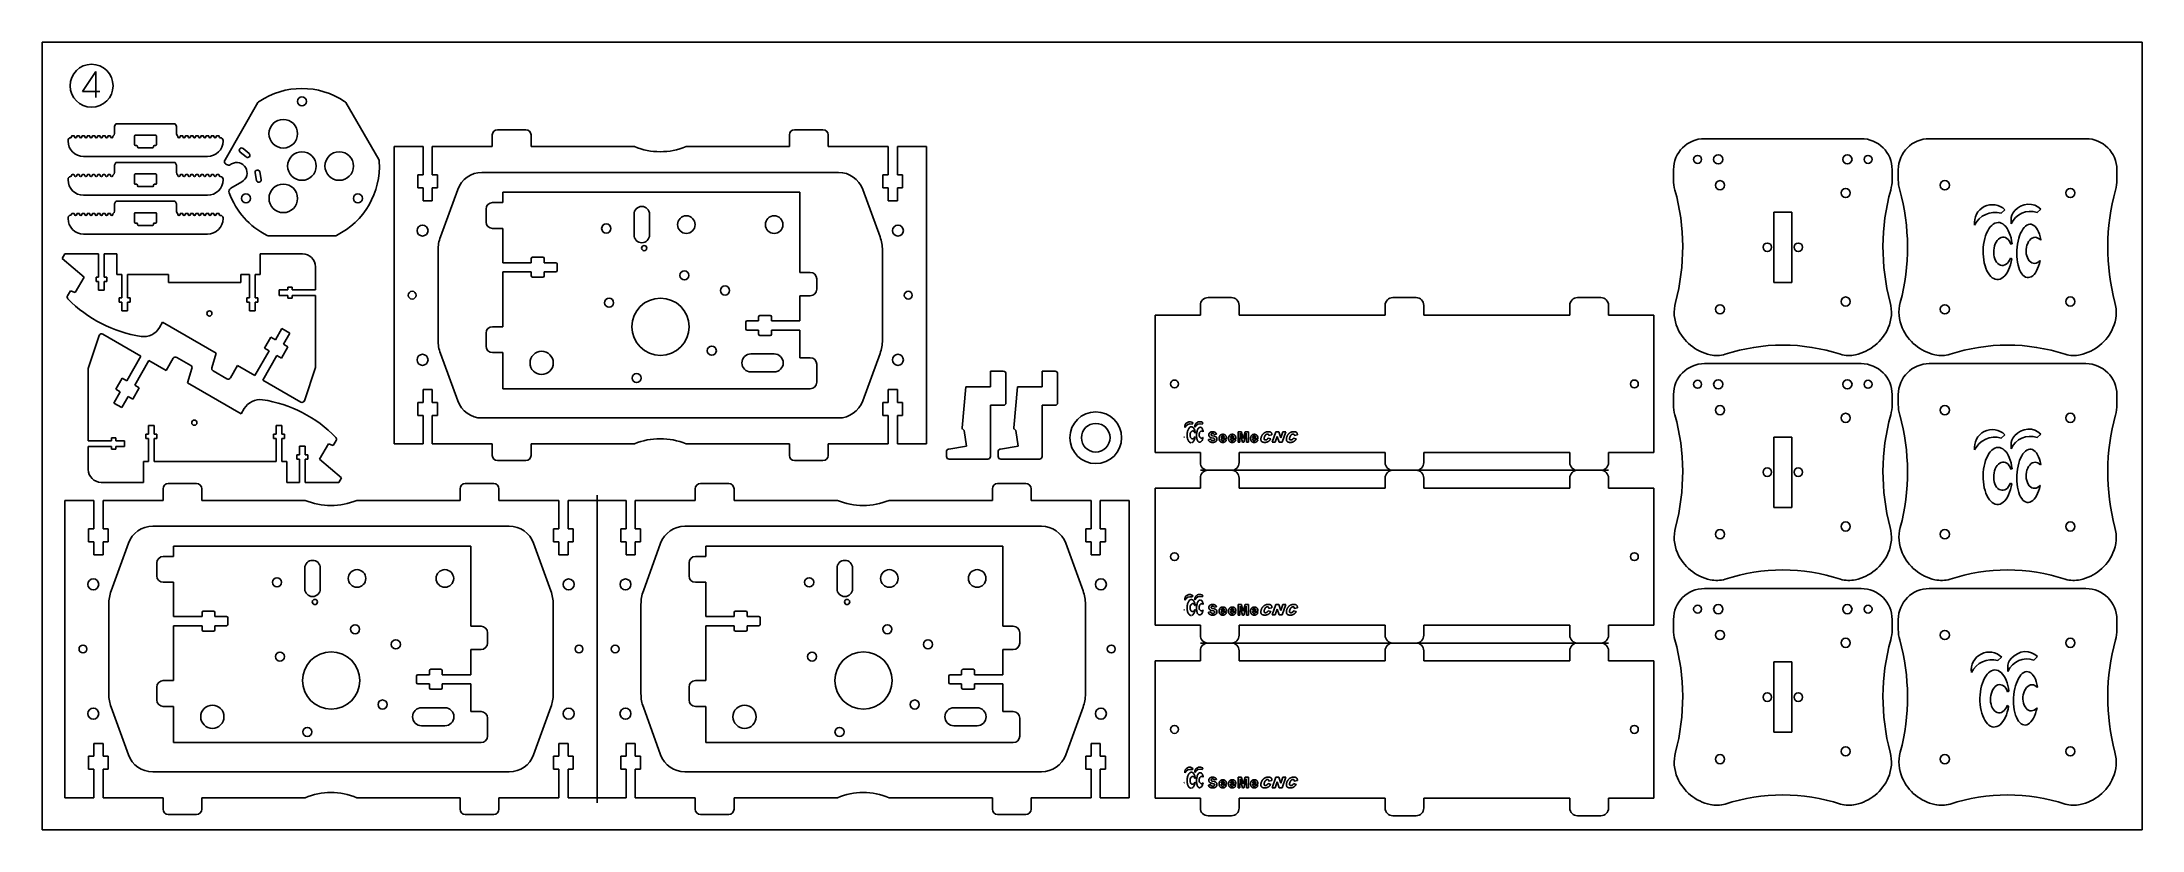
# Model space of a CAD drawing. Header units: inches. Extents: x 81 to 894, y 270 to 575.
import ezdxf

# ---------------------------------------------------------------- set-up
doc = ezdxf.new("R2010")
doc.units = ezdxf.units.IN
doc.header["$MEASUREMENT"] = 0
doc.linetypes.add('Continuous2', pattern=[0])
doc.layers.add('68351 TABLE', color=1, linetype='Continuous')

msp = doc.modelspace()

# ---------------------------------------------------------------- linework, layer by layer
at = {"color": 1, "linetype": 'Continuous2', "lineweight": -3, "true_color": 0xff0000}
msp.add_line((501.56, 397.68), (501.56, 282.68), dxfattribs=at)
for centre, start, end in [((320, 558.55), 247.38014, 292.61986), ((320, 395.55), 67.38014, 112.61986), ((192.56, 421.68), 247.38014, 292.61986), ((398.56, 421.68), 247.38014, 292.61986), ((192.56, 258.68), 67.38014, 112.61986), ((398.56, 258.68), 67.38014, 112.61986)]:
    msp.add_arc(centre, 26, start, end, dxfattribs=at)
at = {"layer": '68351 TABLE', "color": 2, "linetype": 'Continuous2', "lineweight": -3, "true_color": 0xffff00}
for p, q in [((80.72, 574.99), (893.52, 574.99)), ((80.72, 270.19), (80.72, 574.99)), ((893.52, 574.99), (893.52, 270.19)), ((893.52, 270.19), (80.72, 270.19))]:
    msp.add_line(p, q, dxfattribs=at)
at = {"layer": '68351 TABLE', "color": 3, "linetype": 'Continuous2', "lineweight": -3, "true_color": 0x00ff00}
for p, q in [((96.43, 555.91), (101.61, 563.56)), ((101.61, 553.56), (101.61, 563.56)), ((103.07, 555.91), (96.43, 555.91)), ((523.94, 423.44), (523.93, 423.09)), ((523.93, 423.09), (523.93, 422.75)), ((523.93, 422.75), (523.95, 422.42)), ((523.98, 423.77), (523.94, 423.44)), ((524.03, 424.1), (523.98, 423.77)), ((524.11, 424.41), (524.03, 424.1)), ((524.2, 424.71), (524.11, 424.41)), ((524.3, 424.99), (524.2, 424.71)), ((524.42, 425.25), (524.3, 424.99)), ((524.56, 425.47), (524.42, 425.25)), ((524.7, 425.67), (524.56, 425.47)), ((524.86, 425.84), (524.7, 425.67)), ((525.02, 425.97), (524.86, 425.84)), ((525.19, 426.07), (525.02, 425.97)), ((525.07, 422.9), (525.08, 423.14)), ((525.09, 422.66), (525.07, 422.9)), ((525.08, 423.14), (525.11, 423.38)), ((525.13, 422.43), (525.09, 422.66)), ((525.11, 423.38), (525.16, 423.61)), ((525.16, 423.61), (525.24, 423.83)), ((525.37, 426.13), (525.19, 426.07)), ((525.24, 423.83), (525.34, 424.03)), ((525.34, 424.03), (525.45, 424.2)), ((525.54, 426.15), (525.37, 426.13)), ((525.45, 424.2), (525.59, 424.34)), ((525.72, 426.13), (525.54, 426.15)), ((525.59, 424.34), (525.73, 424.45)), ((525.89, 426.08), (525.72, 426.13)), ((525.73, 424.45), (525.88, 424.52)), ((525.87, 427.16), (526.28, 427.52)), ((525.88, 424.52), (526.03, 424.55)), ((526.06, 425.99), (525.89, 426.08)), ((526.03, 424.55), (526.19, 424.55)), ((526.22, 425.86), (526.06, 425.99)), ((526.19, 424.55), (526.34, 424.51)), ((526.37, 425.7), (526.22, 425.86)), ((526.34, 424.51), (526.49, 424.43)), ((526.52, 425.51), (526.37, 425.7)), ((526.49, 424.43), (526.62, 424.31)), ((526.65, 425.29), (526.52, 425.51)), ((526.62, 424.31), (526.74, 424.17)), ((526.76, 425.04), (526.65, 425.29)), ((526.74, 424.17), (526.84, 423.99)), ((526.87, 424.76), (526.76, 425.04)), ((526.84, 423.99), (526.93, 423.79)), ((526.95, 424.47), (526.87, 424.76)), ((526.93, 423.79), (527.07, 423.83)), ((526.96, 426.68), (526.95, 426.37)), ((526.95, 426.37), (526.97, 425.99)), ((527.02, 424.16), (526.95, 424.47)), ((527.03, 426.94), (526.96, 426.68)), ((527.07, 423.83), (527.02, 424.16)), ((527.13, 427.16), (527.03, 426.94)), ((527.35, 427.44), (527.13, 427.16)), ((527.64, 427.69), (527.35, 427.44)), ((527.6, 423.48), (527.57, 423.14)), ((527.57, 423.14), (527.57, 422.8)), ((527.57, 422.8), (527.58, 422.47)), ((527.65, 423.81), (527.6, 423.48)), ((527.99, 427.9), (527.64, 427.69)), ((527.71, 424.13), (527.65, 423.81)), ((527.78, 424.43), (527.71, 424.13)), ((527.88, 424.72), (527.78, 424.43)), ((527.98, 424.98), (527.88, 424.72)), ((528.1, 425.22), (527.98, 424.98)), ((528.37, 428.05), (527.99, 427.9)), ((528.23, 425.43), (528.1, 425.22)), ((528.37, 425.61), (528.23, 425.43)), ((528.76, 428.13), (528.37, 428.05)), ((528.52, 425.75), (528.37, 425.61)), ((528.67, 425.86), (528.52, 425.75)), ((528.59, 423.23), (528.62, 423.46)), ((528.59, 422.99), (528.59, 423.23)), ((528.61, 422.76), (528.59, 422.99)), ((528.65, 422.54), (528.61, 422.76)), ((528.62, 423.46), (528.68, 423.68)), ((528.83, 425.93), (528.67, 425.86)), ((528.68, 423.68), (528.76, 423.89)), ((529.15, 428.11), (528.76, 428.13)), ((528.76, 423.89), (528.86, 424.07)), ((528.98, 425.96), (528.83, 425.93)), ((528.86, 424.07), (528.97, 424.23)), ((528.97, 424.23), (529.11, 424.36)), ((529.14, 425.96), (528.98, 425.96)), ((529.11, 424.36), (529.25, 424.46)), ((529.29, 425.91), (529.14, 425.96)), ((529.52, 428.01), (529.15, 428.11)), ((529.25, 424.46), (529.4, 424.52)), ((529.44, 425.83), (529.29, 425.91)), ((529.4, 424.52), (529.56, 424.54)), ((529.58, 425.7), (529.44, 425.83)), ((529.87, 427.83), (529.52, 428.01)), ((529.56, 424.54), (529.71, 424.52)), ((529.71, 425.55), (529.58, 425.7)), ((529.83, 425.36), (529.71, 425.55)), ((529.71, 424.52), (529.86, 424.46)), ((529.77, 427.22), (530.17, 427.59)), ((529.94, 425.13), (529.83, 425.36)), ((529.86, 424.46), (530, 424.37)), ((530.17, 427.59), (529.87, 427.83)), ((530.03, 424.88), (529.94, 425.13)), ((530, 424.37), (530.13, 424.24)), ((530.11, 424.61), (530.03, 424.88)), ((530.17, 424.32), (530.11, 424.61)), ((530.13, 424.24), (530.17, 424.32)), ((533.73, 422.71), (534.39, 422.55)), ((535.3, 423.31), (534.44, 423.18)), ((543.64, 424.19), (544.94, 424.19)), ((543.64, 420.16), (543.64, 424.19)), ((544.41, 423.63), (544.4, 420.16)), ((545.37, 420.16), (544.41, 423.63)), ((544.94, 424.19), (545.68, 421.67)), ((545.68, 421.67), (546.44, 424.19)), ((546.83, 423.63), (545.83, 420.16)), ((546.44, 424.19), (547.68, 424.19)), ((546.86, 420.16), (546.83, 423.63)), ((547.68, 420.16), (547.68, 424.19)), ((556.76, 422.99), (555.55, 422.74)), ((558.25, 424.2), (556.89, 420.17)), ((558.25, 424.2), (559.41, 424.2)), ((559.41, 424.2), (560.16, 421.89)), ((560.16, 421.89), (560.94, 424.2)), ((562.11, 424.2), (560.74, 420.17)), ((560.94, 424.2), (562.11, 424.2)), ((566.63, 422.99), (565.42, 422.74)), ((522.7, 422.11), (522.87, 422.16)), ((523.95, 422.42), (523.99, 422.09)), ((523.99, 422.09), (524.05, 421.77)), ((524.05, 421.77), (524.13, 421.46)), ((524.13, 421.46), (524.23, 421.18)), ((524.23, 421.18), (524.34, 420.92)), ((524.34, 420.92), (524.46, 420.69)), ((524.46, 420.69), (524.6, 420.48)), ((524.6, 420.48), (524.75, 420.31)), ((524.75, 420.31), (524.91, 420.17)), ((524.91, 420.17), (525.07, 420.06)), ((525.07, 420.06), (525.24, 420)), ((525.19, 422.21), (525.13, 422.43)), ((525.28, 422.02), (525.19, 422.21)), ((525.24, 420), (525.42, 419.96)), ((525.39, 421.85), (525.28, 422.02)), ((525.51, 421.71), (525.39, 421.85)), ((525.65, 421.6), (525.51, 421.71)), ((525.59, 419.97), (525.77, 420.02)), ((525.8, 421.53), (525.65, 421.6)), ((525.77, 420.02), (525.94, 420.1)), ((525.95, 421.5), (525.8, 421.53)), ((525.94, 420.1), (526.11, 420.22)), ((526.11, 421.51), (525.95, 421.5)), ((526.26, 421.55), (526.11, 421.51)), ((526.11, 420.22), (526.27, 420.37)), ((526.41, 421.63), (526.26, 421.55)), ((526.27, 420.37), (526.42, 420.55)), ((526.55, 421.75), (526.41, 421.63)), ((526.42, 420.55), (526.56, 420.77)), ((526.68, 421.9), (526.55, 421.75)), ((526.56, 420.77), (526.68, 421.01)), ((526.79, 422.08), (526.68, 421.9)), ((526.68, 421.01), (526.8, 421.28)), ((526.88, 422.28), (526.79, 422.08)), ((526.8, 421.28), (526.89, 421.57)), ((527.03, 422.2), (526.88, 422.28)), ((526.89, 421.57), (526.97, 421.88)), ((526.97, 421.88), (527.03, 422.2)), ((527.58, 422.47), (527.6, 422.15)), ((527.6, 422.15), (527.65, 421.84)), ((527.65, 421.84), (527.71, 421.54)), ((527.71, 421.54), (527.79, 421.27)), ((527.79, 421.27), (527.88, 421.02)), ((527.88, 421.02), (527.99, 420.79)), ((527.99, 420.79), (528.11, 420.6)), ((528.11, 420.6), (528.24, 420.44)), ((528.24, 420.44), (528.38, 420.32)), ((528.38, 420.32), (528.53, 420.23)), ((528.53, 420.23), (528.68, 420.19)), ((528.72, 422.34), (528.65, 422.54)), ((528.68, 420.19), (528.83, 420.18)), ((528.82, 422.16), (528.72, 422.34)), ((528.93, 422), (528.82, 422.16)), ((528.83, 420.18), (528.99, 420.21)), ((529.06, 421.88), (528.93, 422)), ((528.99, 420.21), (529.15, 420.28)), ((529.2, 421.79), (529.06, 421.88)), ((529.15, 420.28), (529.3, 420.38)), ((529.35, 421.73), (529.2, 421.79)), ((529.3, 420.38), (529.44, 420.53)), ((529.5, 421.72), (529.35, 421.73)), ((529.44, 420.53), (529.58, 420.7)), ((529.66, 421.74), (529.5, 421.72)), ((529.58, 420.7), (529.71, 420.91)), ((529.81, 421.8), (529.66, 421.74)), ((529.71, 420.91), (529.83, 421.15)), ((529.95, 421.9), (529.81, 421.8)), ((529.83, 421.15), (529.94, 421.42)), ((529.94, 421.42), (530.03, 421.7)), ((530.08, 422.04), (529.95, 421.9)), ((530.03, 421.7), (530.11, 422.01)), ((530.11, 422.01), (530.08, 422.04)), ((532.15, 421.2), (533.01, 421.42)), ((534.14, 421.74), (533.38, 421.89)), ((538.38, 422.05), (537.12, 422.05)), ((539.17, 421.54), (537.12, 421.54)), ((538.32, 421.23), (539.13, 421.08)), ((539.17, 421.68), (539.17, 421.54)), ((542.02, 422.05), (540.76, 422.05)), ((542.81, 421.54), (540.76, 421.54)), ((541.96, 421.23), (542.77, 421.08)), ((542.82, 421.68), (542.81, 421.54)), ((544.4, 420.16), (543.64, 420.16)), ((545.83, 420.16), (545.37, 420.16)), ((547.68, 420.16), (546.86, 420.16)), ((550.56, 422.05), (549.3, 422.05)), ((551.35, 421.54), (549.3, 421.54)), ((550.5, 421.23), (551.32, 421.08)), ((551.36, 421.68), (551.35, 421.54)), ((555.3, 421.81), (556.3, 421.48)), ((558.06, 420.17), (556.89, 420.17)), ((558.83, 422.45), (558.06, 420.17)), ((559.58, 420.17), (558.83, 422.45)), ((560.74, 420.17), (559.58, 420.17)), ((565.17, 421.81), (566.17, 421.48)), ((524.2, 357.9), (524.11, 357.6)), ((524.3, 358.17), (524.2, 357.9)), ((524.42, 358.43), (524.3, 358.17)), ((524.56, 358.66), (524.42, 358.43)), ((524.7, 358.86), (524.56, 358.66)), ((524.86, 359.02), (524.7, 358.86)), ((525.02, 359.15), (524.86, 359.02)), ((525.19, 359.25), (525.02, 359.15)), ((525.37, 359.31), (525.19, 359.25)), ((525.54, 359.33), (525.37, 359.31)), ((525.72, 359.32), (525.54, 359.33)), ((525.89, 359.26), (525.72, 359.32)), ((525.73, 357.63), (525.88, 357.7)), ((525.87, 360.35), (526.28, 360.71)), ((525.88, 357.7), (526.03, 357.74)), ((526.06, 359.17), (525.89, 359.26)), ((526.03, 357.74), (526.19, 357.73)), ((526.22, 359.05), (526.06, 359.17)), ((526.19, 357.73), (526.34, 357.69)), ((526.37, 358.89), (526.22, 359.05)), ((526.34, 357.69), (526.49, 357.61)), ((526.52, 358.69), (526.37, 358.89)), ((526.65, 358.47), (526.52, 358.69)), ((526.76, 358.22), (526.65, 358.47)), ((526.87, 357.95), (526.76, 358.22)), ((526.95, 357.65), (526.87, 357.95)), ((526.96, 359.86), (526.95, 359.55)), ((526.95, 359.55), (526.97, 359.18)), ((527.02, 357.34), (526.95, 357.65)), ((527.03, 360.12), (526.96, 359.86)), ((527.13, 360.35), (527.03, 360.12)), ((527.35, 360.62), (527.13, 360.35)), ((527.64, 360.88), (527.35, 360.62)), ((527.99, 361.09), (527.64, 360.88)), ((527.88, 357.9), (527.78, 357.61)), ((527.98, 358.17), (527.88, 357.9)), ((528.1, 358.41), (527.98, 358.17)), ((528.37, 361.24), (527.99, 361.09)), ((528.23, 358.62), (528.1, 358.41)), ((528.37, 358.79), (528.23, 358.62)), ((528.76, 361.31), (528.37, 361.24)), ((528.52, 358.94), (528.37, 358.79)), ((528.67, 359.05), (528.52, 358.94)), ((528.83, 359.12), (528.67, 359.05)), ((529.15, 361.3), (528.76, 361.31)), ((528.98, 359.15), (528.83, 359.12)), ((529.14, 359.14), (528.98, 359.15)), ((529.11, 357.55), (529.25, 357.64)), ((529.29, 359.09), (529.14, 359.14)), ((529.52, 361.2), (529.15, 361.3)), ((529.25, 357.64), (529.4, 357.7)), ((529.44, 359.01), (529.29, 359.09)), ((529.4, 357.7), (529.56, 357.72)), ((529.58, 358.89), (529.44, 359.01)), ((529.87, 361.02), (529.52, 361.2)), ((529.56, 357.72), (529.71, 357.7)), ((529.71, 358.73), (529.58, 358.89)), ((529.83, 358.54), (529.71, 358.73)), ((529.71, 357.7), (529.86, 357.65)), ((529.77, 360.4), (530.17, 360.77)), ((529.94, 358.32), (529.83, 358.54)), ((529.86, 357.65), (530, 357.55)), ((530.17, 360.77), (529.87, 361.02)), ((530.03, 358.07), (529.94, 358.32)), ((530.11, 357.79), (530.03, 358.07)), ((530.17, 357.5), (530.11, 357.79)), ((522.7, 355.29), (522.87, 355.34)), ((523.94, 356.62), (523.93, 356.28)), ((523.93, 356.28), (523.93, 355.94)), ((523.93, 355.94), (523.95, 355.6)), ((523.98, 356.96), (523.94, 356.62)), ((523.95, 355.6), (523.99, 355.27)), ((524.03, 357.28), (523.98, 356.96)), ((523.99, 355.27), (524.05, 354.95)), ((524.11, 357.6), (524.03, 357.28)), ((524.05, 354.95), (524.13, 354.65)), ((524.13, 354.65), (524.23, 354.37)), ((524.23, 354.37), (524.34, 354.11)), ((524.34, 354.11), (524.46, 353.87)), ((524.46, 353.87), (524.6, 353.67)), ((524.6, 353.67), (524.75, 353.49)), ((524.75, 353.49), (524.91, 353.35)), ((524.91, 353.35), (525.07, 353.25)), ((525.07, 356.08), (525.08, 356.33)), ((525.09, 355.84), (525.07, 356.08)), ((525.07, 353.25), (525.24, 353.18)), ((525.08, 356.33), (525.11, 356.57)), ((525.13, 355.61), (525.09, 355.84)), ((525.11, 356.57), (525.16, 356.8)), ((525.19, 355.4), (525.13, 355.61)), ((525.16, 356.8), (525.24, 357.01)), ((525.28, 355.2), (525.19, 355.4)), ((525.24, 357.01), (525.34, 357.21)), ((525.24, 353.18), (525.42, 353.15)), ((525.39, 355.03), (525.28, 355.2)), ((525.34, 357.21), (525.45, 357.38)), ((525.51, 354.89), (525.39, 355.03)), ((525.45, 357.38), (525.59, 357.52)), ((525.65, 354.79), (525.51, 354.89)), ((525.59, 357.52), (525.73, 357.63)), ((525.59, 353.16), (525.77, 353.2)), ((525.8, 354.72), (525.65, 354.79)), ((525.77, 353.2), (525.94, 353.28)), ((525.95, 354.68), (525.8, 354.72)), ((525.94, 353.28), (526.11, 353.4)), ((526.11, 354.69), (525.95, 354.68)), ((526.26, 354.73), (526.11, 354.69)), ((526.11, 353.4), (526.27, 353.55)), ((526.41, 354.82), (526.26, 354.73)), ((526.27, 353.55), (526.42, 353.74)), ((526.55, 354.93), (526.41, 354.82)), ((526.42, 353.74), (526.56, 353.95)), ((526.49, 357.61), (526.62, 357.5)), ((526.68, 355.08), (526.55, 354.93)), ((526.56, 353.95), (526.68, 354.2)), ((526.62, 357.5), (526.74, 357.35)), ((526.79, 355.26), (526.68, 355.08)), ((526.68, 354.2), (526.8, 354.47)), ((526.74, 357.35), (526.84, 357.17)), ((526.88, 355.46), (526.79, 355.26)), ((526.8, 354.47), (526.89, 354.76)), ((526.84, 357.17), (526.93, 356.97)), ((527.03, 355.39), (526.88, 355.46)), ((526.89, 354.76), (526.97, 355.07)), ((526.93, 356.97), (527.07, 357.02)), ((526.97, 355.07), (527.03, 355.39)), ((527.07, 357.02), (527.02, 357.34)), ((527.6, 356.66), (527.57, 356.32)), ((527.57, 356.32), (527.57, 355.99)), ((527.57, 355.99), (527.58, 355.66)), ((527.58, 355.66), (527.6, 355.33)), ((527.65, 356.99), (527.6, 356.66)), ((527.6, 355.33), (527.65, 355.02)), ((527.71, 357.31), (527.65, 356.99)), ((527.65, 355.02), (527.71, 354.72)), ((527.78, 357.61), (527.71, 357.31)), ((527.71, 354.72), (527.79, 354.45)), ((527.79, 354.45), (527.88, 354.2)), ((527.88, 354.2), (527.99, 353.98)), ((527.99, 353.98), (528.11, 353.79)), ((528.11, 353.79), (528.24, 353.63)), ((528.24, 353.63), (528.38, 353.5)), ((528.38, 353.5), (528.53, 353.42)), ((528.53, 353.42), (528.68, 353.37)), ((528.59, 356.41), (528.62, 356.64)), ((528.59, 356.18), (528.59, 356.41)), ((528.61, 355.95), (528.59, 356.18)), ((528.65, 355.73), (528.61, 355.95)), ((528.62, 356.64), (528.68, 356.87)), ((528.72, 355.52), (528.65, 355.73)), ((528.68, 356.87), (528.76, 357.07)), ((528.68, 353.37), (528.83, 353.36)), ((528.82, 355.34), (528.72, 355.52)), ((528.76, 357.07), (528.86, 357.26)), ((528.93, 355.18), (528.82, 355.34)), ((528.83, 353.36), (528.99, 353.39)), ((528.86, 357.26), (528.97, 357.42)), ((529.06, 355.06), (528.93, 355.18)), ((528.97, 357.42), (529.11, 357.55)), ((528.99, 353.39), (529.15, 353.46)), ((529.2, 354.97), (529.06, 355.06)), ((529.15, 353.46), (529.3, 353.57)), ((529.35, 354.92), (529.2, 354.97)), ((529.3, 353.57), (529.44, 353.71)), ((529.5, 354.9), (529.35, 354.92)), ((529.44, 353.71), (529.58, 353.89)), ((529.66, 354.93), (529.5, 354.9)), ((529.58, 353.89), (529.71, 354.1)), ((529.81, 354.99), (529.66, 354.93)), ((529.71, 354.1), (529.83, 354.34)), ((529.95, 355.09), (529.81, 354.99)), ((529.83, 354.34), (529.94, 354.6)), ((529.94, 354.6), (530.03, 354.89)), ((530.08, 355.22), (529.95, 355.09)), ((530, 357.55), (530.13, 357.43)), ((530.03, 354.89), (530.11, 355.19)), ((530.11, 355.19), (530.08, 355.22)), ((530.13, 357.43), (530.17, 357.5)), ((532.15, 354.38), (533.01, 354.6)), ((534.14, 354.92), (533.38, 355.07)), ((533.73, 355.89), (534.39, 355.74)), ((535.3, 356.5), (534.44, 356.36)), ((538.38, 355.23), (537.12, 355.23)), ((539.17, 354.73), (537.12, 354.73)), ((538.32, 354.41), (539.13, 354.26)), ((539.17, 354.86), (539.17, 354.73)), ((542.02, 355.23), (540.76, 355.23)), ((542.81, 354.73), (540.76, 354.73)), ((541.96, 354.41), (542.77, 354.26)), ((542.82, 354.86), (542.81, 354.73)), ((543.64, 357.37), (544.94, 357.37)), ((543.64, 353.34), (543.64, 357.37)), ((544.4, 353.34), (543.64, 353.34)), ((544.41, 356.81), (544.4, 353.34)), ((545.37, 353.34), (544.41, 356.81)), ((544.94, 357.37), (545.68, 354.85)), ((545.83, 353.34), (545.37, 353.34)), ((545.68, 354.85), (546.44, 357.37)), ((546.83, 356.81), (545.83, 353.34)), ((546.44, 357.37), (547.68, 357.37)), ((546.86, 353.34), (546.83, 356.81)), ((547.68, 353.34), (546.86, 353.34)), ((547.68, 353.34), (547.68, 357.37)), ((550.56, 355.23), (549.3, 355.23)), ((551.35, 354.73), (549.3, 354.73)), ((550.5, 354.41), (551.32, 354.26)), ((551.36, 354.86), (551.35, 354.73)), ((555.3, 354.99), (556.3, 354.66)), ((556.76, 356.17), (555.55, 355.92)), ((558.25, 357.39), (556.89, 353.35)), ((558.06, 353.35), (556.89, 353.35)), ((558.83, 355.64), (558.06, 353.35)), ((558.25, 357.39), (559.41, 357.39)), ((559.58, 353.35), (558.83, 355.64)), ((559.41, 357.39), (560.16, 355.08)), ((560.74, 353.35), (559.58, 353.35)), ((560.16, 355.08), (560.94, 357.39)), ((562.11, 357.39), (560.74, 353.35)), ((560.94, 357.39), (562.11, 357.39)), ((565.17, 354.99), (566.17, 354.66)), ((566.63, 356.17), (565.42, 355.92)), ((525.87, 293.53), (526.28, 293.89)), ((526.96, 293.05), (526.95, 292.74)), ((526.95, 292.74), (526.97, 292.36)), ((527.03, 293.3), (526.96, 293.05)), ((527.13, 293.53), (527.03, 293.3)), ((527.35, 293.81), (527.13, 293.53)), ((527.64, 294.06), (527.35, 293.81)), ((527.99, 294.27), (527.64, 294.06)), ((528.37, 294.42), (527.99, 294.27)), ((528.76, 294.5), (528.37, 294.42)), ((529.15, 294.48), (528.76, 294.5)), ((529.52, 294.38), (529.15, 294.48)), ((529.87, 294.2), (529.52, 294.38)), ((529.77, 293.58), (530.17, 293.96)), ((530.17, 293.96), (529.87, 294.2)), ((522.7, 288.48), (522.87, 288.53)), ((523.94, 289.8), (523.93, 289.46)), ((523.93, 289.46), (523.93, 289.12)), ((523.93, 289.12), (523.95, 288.78)), ((523.98, 290.14), (523.94, 289.8)), ((523.95, 288.78), (523.99, 288.45)), ((524.03, 290.47), (523.98, 290.14)), ((523.99, 288.45), (524.05, 288.13)), ((524.11, 290.78), (524.03, 290.47)), ((524.05, 288.13), (524.13, 287.83)), ((524.2, 291.08), (524.11, 290.78)), ((524.13, 287.83), (524.23, 287.55)), ((524.3, 291.36), (524.2, 291.08)), ((524.23, 287.55), (524.34, 287.29)), ((524.42, 291.61), (524.3, 291.36)), ((524.34, 287.29), (524.46, 287.06)), ((524.56, 291.84), (524.42, 291.61)), ((524.46, 287.06), (524.6, 286.85)), ((524.7, 292.04), (524.56, 291.84)), ((524.6, 286.85), (524.75, 286.68)), ((524.86, 292.21), (524.7, 292.04)), ((524.75, 286.68), (524.91, 286.54)), ((525.02, 292.34), (524.86, 292.21)), ((524.91, 286.54), (525.07, 286.43)), ((525.19, 292.43), (525.02, 292.34)), ((525.07, 289.27), (525.08, 289.51)), ((525.09, 289.03), (525.07, 289.27)), ((525.07, 286.43), (525.24, 286.36)), ((525.08, 289.51), (525.11, 289.75)), ((525.13, 288.8), (525.09, 289.03)), ((525.11, 289.75), (525.16, 289.98)), ((525.19, 288.58), (525.13, 288.8)), ((525.16, 289.98), (525.24, 290.2)), ((525.37, 292.49), (525.19, 292.43)), ((525.28, 288.39), (525.19, 288.58)), ((525.24, 290.2), (525.34, 290.39)), ((525.24, 286.36), (525.42, 286.33)), ((525.39, 288.22), (525.28, 288.39)), ((525.34, 290.39), (525.45, 290.56)), ((525.54, 292.52), (525.37, 292.49)), ((525.51, 288.08), (525.39, 288.22)), ((525.45, 290.56), (525.59, 290.71)), ((525.65, 287.97), (525.51, 288.08)), ((525.72, 292.5), (525.54, 292.52)), ((525.59, 290.71), (525.73, 290.81)), ((525.59, 286.34), (525.77, 286.38)), ((525.8, 287.9), (525.65, 287.97)), ((525.89, 292.45), (525.72, 292.5)), ((525.73, 290.81), (525.88, 290.89)), ((525.77, 286.38), (525.94, 286.47)), ((525.95, 287.87), (525.8, 287.9)), ((525.88, 290.89), (526.03, 290.92)), ((526.06, 292.36), (525.89, 292.45)), ((525.94, 286.47), (526.11, 286.58)), ((526.11, 287.87), (525.95, 287.87)), ((526.03, 290.92), (526.19, 290.92)), ((526.22, 292.23), (526.06, 292.36)), ((526.26, 287.92), (526.11, 287.87)), ((526.11, 286.58), (526.27, 286.74)), ((526.19, 290.92), (526.34, 290.88)), ((526.37, 292.07), (526.22, 292.23)), ((526.41, 288), (526.26, 287.92)), ((526.27, 286.74), (526.42, 286.92)), ((526.34, 290.88), (526.49, 290.8)), ((526.52, 291.88), (526.37, 292.07)), ((526.55, 288.12), (526.41, 288)), ((526.42, 286.92), (526.56, 287.14)), ((526.49, 290.8), (526.62, 290.68)), ((526.65, 291.66), (526.52, 291.88)), ((526.68, 288.27), (526.55, 288.12)), ((526.56, 287.14), (526.68, 287.38)), ((526.62, 290.68), (526.74, 290.53)), ((526.76, 291.41), (526.65, 291.66)), ((526.79, 288.44), (526.68, 288.27)), ((526.68, 287.38), (526.8, 287.65)), ((526.74, 290.53), (526.84, 290.36)), ((526.87, 291.13), (526.76, 291.41)), ((526.88, 288.65), (526.79, 288.44)), ((526.8, 287.65), (526.89, 287.94)), ((526.84, 290.36), (526.93, 290.16)), ((526.95, 290.84), (526.87, 291.13)), ((527.03, 288.57), (526.88, 288.65)), ((526.89, 287.94), (526.97, 288.25)), ((526.93, 290.16), (527.07, 290.2)), ((527.02, 290.53), (526.95, 290.84)), ((526.97, 288.25), (527.03, 288.57)), ((527.07, 290.2), (527.02, 290.53)), ((527.6, 289.84), (527.57, 289.51)), ((527.57, 289.51), (527.57, 289.17)), ((527.57, 289.17), (527.58, 288.84)), ((527.58, 288.84), (527.6, 288.52)), ((527.65, 290.17), (527.6, 289.84)), ((527.6, 288.52), (527.65, 288.2)), ((527.71, 290.49), (527.65, 290.17)), ((527.65, 288.2), (527.71, 287.91)), ((527.78, 290.8), (527.71, 290.49)), ((527.71, 287.91), (527.79, 287.63)), ((527.88, 291.09), (527.78, 290.8)), ((527.79, 287.63), (527.88, 287.38)), ((527.98, 291.35), (527.88, 291.09)), ((527.88, 287.38), (527.99, 287.16)), ((528.1, 291.59), (527.98, 291.35)), ((527.99, 287.16), (528.11, 286.97)), ((528.23, 291.8), (528.1, 291.59)), ((528.11, 286.97), (528.24, 286.81)), ((528.37, 291.98), (528.23, 291.8)), ((528.24, 286.81), (528.38, 286.69)), ((528.52, 292.12), (528.37, 291.98)), ((528.38, 286.69), (528.53, 286.6)), ((528.67, 292.23), (528.52, 292.12)), ((528.53, 286.6), (528.68, 286.55)), ((528.59, 289.6), (528.62, 289.83)), ((528.59, 289.36), (528.59, 289.6)), ((528.61, 289.13), (528.59, 289.36)), ((528.65, 288.91), (528.61, 289.13)), ((528.62, 289.83), (528.68, 290.05)), ((528.72, 288.71), (528.65, 288.91)), ((528.83, 292.3), (528.67, 292.23)), ((528.68, 290.05), (528.76, 290.26)), ((528.68, 286.55), (528.83, 286.55)), ((528.82, 288.52), (528.72, 288.71)), ((528.76, 290.26), (528.86, 290.44)), ((528.93, 288.37), (528.82, 288.52)), ((528.98, 292.33), (528.83, 292.3)), ((528.83, 286.55), (528.99, 286.58)), ((528.86, 290.44), (528.97, 290.6)), ((529.06, 288.24), (528.93, 288.37)), ((528.97, 290.6), (529.11, 290.73)), ((529.14, 292.32), (528.98, 292.33)), ((528.99, 286.58), (529.15, 286.64)), ((529.2, 288.15), (529.06, 288.24)), ((529.11, 290.73), (529.25, 290.83)), ((529.29, 292.28), (529.14, 292.32)), ((529.15, 286.64), (529.3, 286.75)), ((529.35, 288.1), (529.2, 288.15)), ((529.25, 290.83), (529.4, 290.89)), ((529.44, 292.19), (529.29, 292.28)), ((529.3, 286.75), (529.44, 286.89)), ((529.5, 288.09), (529.35, 288.1)), ((529.4, 290.89), (529.56, 290.91)), ((529.58, 292.07), (529.44, 292.19)), ((529.44, 286.89), (529.58, 287.07)), ((529.66, 288.11), (529.5, 288.09)), ((529.56, 290.91), (529.71, 290.89)), ((529.71, 291.91), (529.58, 292.07)), ((529.58, 287.07), (529.71, 287.28)), ((529.81, 288.17), (529.66, 288.11)), ((529.83, 291.72), (529.71, 291.91)), ((529.71, 290.89), (529.86, 290.83)), ((529.71, 287.28), (529.83, 287.52)), ((529.95, 288.27), (529.81, 288.17)), ((529.94, 291.5), (529.83, 291.72)), ((529.83, 287.52), (529.94, 287.78)), ((529.86, 290.83), (530, 290.74)), ((530.03, 291.25), (529.94, 291.5)), ((529.94, 287.78), (530.03, 288.07)), ((530.08, 288.4), (529.95, 288.27)), ((530, 290.74), (530.13, 290.61)), ((530.11, 290.98), (530.03, 291.25)), ((530.03, 288.07), (530.11, 288.38)), ((530.11, 288.38), (530.08, 288.4)), ((530.17, 290.68), (530.11, 290.98)), ((530.13, 290.61), (530.17, 290.68)), ((532.15, 287.57), (533.01, 287.78)), ((534.14, 288.1), (533.38, 288.26)), ((533.73, 289.08), (534.39, 288.92)), ((535.3, 289.68), (534.44, 289.55)), ((538.38, 288.41), (537.12, 288.41)), ((539.17, 287.91), (537.12, 287.91)), ((538.32, 287.59), (539.13, 287.44)), ((539.17, 288.04), (539.17, 287.91)), ((542.02, 288.41), (540.76, 288.41)), ((542.81, 287.91), (540.76, 287.91)), ((541.96, 287.59), (542.77, 287.44)), ((542.82, 288.04), (542.81, 287.91)), ((543.64, 290.56), (544.94, 290.56)), ((543.64, 286.52), (543.64, 290.56)), ((544.4, 286.52), (543.64, 286.52)), ((544.41, 289.99), (544.4, 286.52)), ((545.37, 286.52), (544.41, 289.99)), ((544.94, 290.56), (545.68, 288.04)), ((545.83, 286.52), (545.37, 286.52)), ((545.68, 288.04), (546.44, 290.56)), ((546.83, 289.99), (545.83, 286.52)), ((546.44, 290.56), (547.68, 290.56)), ((546.86, 286.52), (546.83, 289.99)), ((547.68, 286.52), (546.86, 286.52)), ((547.68, 286.52), (547.68, 290.56)), ((550.56, 288.41), (549.3, 288.41)), ((551.35, 287.91), (549.3, 287.91)), ((550.5, 287.59), (551.32, 287.44)), ((551.36, 288.04), (551.35, 287.91)), ((555.3, 288.17), (556.3, 287.84)), ((556.76, 289.36), (555.55, 289.11)), ((558.25, 290.57), (556.89, 286.54)), ((558.06, 286.54), (556.89, 286.54)), ((558.83, 288.82), (558.06, 286.54)), ((558.25, 290.57), (559.41, 290.57)), ((559.58, 286.54), (558.83, 288.82)), ((559.41, 290.57), (560.16, 288.26)), ((560.74, 286.54), (559.58, 286.54)), ((560.16, 288.26), (560.94, 290.57)), ((562.11, 290.57), (560.74, 286.54)), ((560.94, 290.57), (562.11, 290.57)), ((565.17, 288.17), (566.17, 287.84)), ((566.63, 289.36), (565.42, 289.11))]:
    msp.add_line(p, q, dxfattribs=at)
at = {"layer": '68351 TABLE', "color": 1, "linetype": 'Continuous2', "lineweight": -3, "true_color": 0xff0000}
for p, q in [((151.56, 529.47), (164.3, 551.53)), ((198.33, 551.53), (211.06, 529.49)), ((90.79, 536.95), (90.79, 536.7)), ((92.19, 538.5), (92.19, 538.39)), ((93.09, 538.7), (92.39, 538.7)), ((93.29, 538.39), (93.29, 538.5)), ((94.19, 538.5), (94.19, 538.39)), ((95.09, 538.7), (94.39, 538.7)), ((95.29, 538.39), (95.29, 538.5)), ((96.19, 538.5), (96.19, 538.39)), ((97.09, 538.7), (96.39, 538.7)), ((97.29, 538.39), (97.29, 538.5)), ((98.19, 538.5), (98.19, 538.39)), ((99.09, 538.7), (98.39, 538.7)), ((99.29, 538.39), (99.29, 538.5)), ((100.19, 538.5), (100.19, 538.39)), ((101.09, 538.7), (100.39, 538.7)), ((101.29, 538.39), (101.29, 538.5)), ((102.19, 538.5), (102.19, 538.39)), ((103.09, 538.7), (102.39, 538.7)), ((103.29, 538.39), (103.29, 538.5)), ((104.19, 538.5), (104.19, 538.39)), ((105.09, 538.7), (104.39, 538.7)), ((105.29, 538.39), (105.29, 538.5)), ((106.19, 538.5), (106.19, 538.39)), ((107.09, 538.7), (106.39, 538.7)), ((107.29, 538.39), (107.29, 538.5)), ((108.19, 538.5), (108.19, 538.39)), ((109.15, 543.13), (108.79, 542.4)), ((108.79, 542.4), (108.79, 539.54)), ((131.98, 543.4), (109.6, 543.4)), ((132.79, 542.4), (132.43, 543.13)), ((132.79, 539.48), (132.79, 542.4)), ((133.29, 538.39), (133.29, 538.5)), ((134.19, 538.5), (134.19, 538.39)), ((135.09, 538.7), (134.39, 538.7)), ((135.29, 538.39), (135.29, 538.5)), ((136.19, 538.5), (136.19, 538.39)), ((137.09, 538.7), (136.39, 538.7)), ((137.29, 538.39), (137.29, 538.5)), ((138.19, 538.5), (138.19, 538.39)), ((139.09, 538.7), (138.39, 538.7)), ((139.29, 538.39), (139.29, 538.5)), ((140.19, 538.5), (140.19, 538.39)), ((141.09, 538.7), (140.39, 538.7)), ((141.29, 538.39), (141.29, 538.5)), ((142.19, 538.5), (142.19, 538.39)), ((143.09, 538.7), (142.39, 538.7)), ((143.29, 538.39), (143.29, 538.5)), ((144.19, 538.5), (144.19, 538.39)), ((145.09, 538.7), (144.39, 538.7)), ((145.29, 538.39), (145.29, 538.5)), ((146.19, 538.5), (146.19, 538.39)), ((147.09, 538.7), (146.39, 538.7)), ((147.29, 538.39), (147.29, 538.5)), ((148.19, 538.5), (148.19, 538.39)), ((149.09, 538.7), (148.39, 538.7)), ((149.29, 538.39), (149.29, 538.5)), ((149.74, 537.94), (149.79, 537.94)), ((150.79, 536.7), (150.79, 536.94)), ((255, 539.05), (255, 534.55)), ((268, 541.05), (257, 541.05)), ((270, 534.55), (270, 539.05)), ((370, 534.55), (370, 539.05)), ((372, 541.05), (383, 541.05)), ((385, 539.05), (385, 534.55)), ((724.2, 537.59), (784.8, 537.59)), ((811.2, 537.59), (871.8, 537.59)), ((96.79, 530.7), (144.79, 530.7)), ((131.98, 528.4), (109.6, 528.4)), ((217, 534.55), (217, 419.55)), ((228.23, 534.55), (217, 534.55)), ((228.23, 523.55), (228.23, 534.55)), ((255, 534.55), (231.78, 534.55)), ((231.78, 523.55), (231.78, 534.55)), ((270, 534.55), (310, 534.55)), ((370, 534.55), (330, 534.55)), ((408.23, 534.55), (385, 534.55)), ((408.23, 523.55), (408.23, 534.55)), ((423, 534.55), (411.78, 534.55)), ((411.78, 523.55), (411.78, 534.55)), ((423, 419.55), (423, 534.55)), ((90.79, 521.95), (90.79, 521.7)), ((92.19, 523.5), (92.19, 523.39)), ((93.09, 523.7), (92.39, 523.7)), ((93.29, 523.39), (93.29, 523.5)), ((94.19, 523.5), (94.19, 523.39)), ((95.09, 523.7), (94.39, 523.7)), ((95.29, 523.39), (95.29, 523.5)), ((96.19, 523.5), (96.19, 523.39)), ((97.09, 523.7), (96.39, 523.7)), ((97.29, 523.39), (97.29, 523.5)), ((98.19, 523.5), (98.19, 523.39)), ((99.09, 523.7), (98.39, 523.7)), ((99.29, 523.39), (99.29, 523.5)), ((100.19, 523.5), (100.19, 523.39)), ((101.09, 523.7), (100.39, 523.7)), ((101.29, 523.39), (101.29, 523.5)), ((102.19, 523.5), (102.19, 523.39)), ((103.09, 523.7), (102.39, 523.7)), ((103.29, 523.39), (103.29, 523.5)), ((104.19, 523.5), (104.19, 523.39)), ((105.09, 523.7), (104.39, 523.7)), ((105.29, 523.39), (105.29, 523.5)), ((106.19, 523.5), (106.19, 523.39)), ((107.09, 523.7), (106.39, 523.7)), ((107.29, 523.39), (107.29, 523.5)), ((108.19, 523.5), (108.19, 523.39)), ((109.15, 528.13), (108.79, 527.4)), ((108.79, 527.4), (108.79, 524.54)), ((132.79, 527.4), (132.43, 528.13)), ((132.79, 524.48), (132.79, 527.4)), ((133.29, 523.39), (133.29, 523.5)), ((134.19, 523.5), (134.19, 523.39)), ((135.09, 523.7), (134.39, 523.7)), ((135.29, 523.39), (135.29, 523.5)), ((136.19, 523.5), (136.19, 523.39)), ((137.09, 523.7), (136.39, 523.7)), ((137.29, 523.39), (137.29, 523.5)), ((138.19, 523.5), (138.19, 523.39)), ((139.09, 523.7), (138.39, 523.7)), ((139.29, 523.39), (139.29, 523.5)), ((140.19, 523.5), (140.19, 523.39)), ((141.09, 523.7), (140.39, 523.7)), ((141.29, 523.39), (141.29, 523.5)), ((142.19, 523.5), (142.19, 523.39)), ((143.09, 523.7), (142.39, 523.7)), ((143.29, 523.39), (143.29, 523.5)), ((144.19, 523.5), (144.19, 523.39)), ((145.09, 523.7), (144.39, 523.7)), ((145.29, 523.39), (145.29, 523.5)), ((146.19, 523.5), (146.19, 523.39)), ((147.09, 523.7), (146.39, 523.7)), ((147.29, 523.39), (147.29, 523.5)), ((148.19, 523.5), (148.19, 523.39)), ((149.09, 523.7), (148.39, 523.7)), ((149.29, 523.39), (149.29, 523.5)), ((149.74, 522.94), (149.79, 522.94)), ((150.79, 521.7), (150.79, 521.94)), ((154.09, 527.83), (153.63, 527.57)), ((153.83, 518.44), (158.09, 520.9)), ((226.19, 523.55), (226.19, 518.55)), ((228.23, 523.55), (226.19, 523.55)), ((233.81, 523.55), (231.78, 523.55)), ((233.81, 518.55), (233.81, 523.55)), ((406.19, 518.55), (406.19, 523.55)), ((406.19, 523.55), (408.23, 523.55)), ((411.78, 523.55), (413.81, 523.55)), ((413.81, 523.55), (413.81, 518.55)), ((712.2, 525.59), (712.2, 521.71)), ((796.8, 525.59), (796.8, 521.71)), ((799.2, 525.59), (799.2, 521.71)), ((883.8, 525.59), (883.8, 521.71)), ((96.79, 515.7), (144.79, 515.7)), ((109.15, 513.13), (108.79, 512.4)), ((108.79, 512.4), (108.79, 509.54)), ((131.98, 513.4), (109.6, 513.4)), ((132.79, 512.4), (132.43, 513.13)), ((132.79, 509.48), (132.79, 512.4)), ((226.19, 518.55), (228.23, 518.55)), ((228.23, 513.55), (228.23, 518.55)), ((228.23, 513.55), (231.78, 513.55)), ((231.78, 518.55), (233.81, 518.55)), ((231.78, 513.55), (231.78, 518.55)), ((408.23, 518.55), (406.19, 518.55)), ((408.23, 513.55), (408.23, 518.55)), ((411.78, 513.55), (408.23, 513.55)), ((413.81, 518.55), (411.78, 518.55)), ((411.78, 513.55), (411.78, 518.55)), ((90.79, 506.95), (90.79, 506.7)), ((92.19, 508.5), (92.19, 508.39)), ((93.09, 508.7), (92.39, 508.7)), ((93.29, 508.39), (93.29, 508.5)), ((94.19, 508.5), (94.19, 508.39)), ((95.09, 508.7), (94.39, 508.7)), ((95.29, 508.39), (95.29, 508.5)), ((96.19, 508.5), (96.19, 508.39)), ((97.09, 508.7), (96.39, 508.7)), ((97.29, 508.39), (97.29, 508.5)), ((98.19, 508.5), (98.19, 508.39)), ((99.09, 508.7), (98.39, 508.7)), ((99.29, 508.39), (99.29, 508.5)), ((100.19, 508.5), (100.19, 508.39)), ((101.09, 508.7), (100.39, 508.7)), ((101.29, 508.39), (101.29, 508.5)), ((102.19, 508.5), (102.19, 508.39)), ((103.09, 508.7), (102.39, 508.7)), ((103.29, 508.39), (103.29, 508.5)), ((104.19, 508.5), (104.19, 508.39)), ((105.09, 508.7), (104.39, 508.7)), ((105.29, 508.39), (105.29, 508.5)), ((106.19, 508.5), (106.19, 508.39)), ((107.09, 508.7), (106.39, 508.7)), ((107.29, 508.39), (107.29, 508.5)), ((108.19, 508.5), (108.19, 508.39)), ((133.29, 508.39), (133.29, 508.5)), ((134.19, 508.5), (134.19, 508.39)), ((135.09, 508.7), (134.39, 508.7)), ((135.29, 508.39), (135.29, 508.5)), ((136.19, 508.5), (136.19, 508.39)), ((137.09, 508.7), (136.39, 508.7)), ((137.29, 508.39), (137.29, 508.5)), ((138.19, 508.5), (138.19, 508.39)), ((139.09, 508.7), (138.39, 508.7)), ((139.29, 508.39), (139.29, 508.5)), ((140.19, 508.5), (140.19, 508.39)), ((141.09, 508.7), (140.39, 508.7)), ((141.29, 508.39), (141.29, 508.5)), ((142.19, 508.5), (142.19, 508.39)), ((143.09, 508.7), (142.39, 508.7)), ((143.29, 508.39), (143.29, 508.5)), ((144.19, 508.5), (144.19, 508.39)), ((145.09, 508.7), (144.39, 508.7)), ((145.29, 508.39), (145.29, 508.5)), ((146.19, 508.5), (146.19, 508.39)), ((147.09, 508.7), (146.39, 508.7)), ((147.29, 508.39), (147.29, 508.5)), ((148.19, 508.5), (148.19, 508.39)), ((149.09, 508.7), (148.39, 508.7)), ((149.29, 508.39), (149.29, 508.5)), ((149.74, 507.94), (149.79, 507.94)), ((150.79, 506.7), (150.79, 506.94)), ((96.79, 500.7), (144.79, 500.7)), ((194.04, 500.01), (168.59, 500.01)), ((89.55, 493.05), (88.52, 491.27)), ((97.07, 484.09), (88.52, 491.27)), ((89.55, 493.05), (102.64, 493.05)), ((102.64, 493.05), (102.64, 484.05)), ((104.84, 484.05), (104.84, 493.05)), ((104.84, 493.05), (109.74, 493.05)), ((109.74, 493.05), (109.74, 485.05)), ((165.14, 485.05), (165.14, 493.05)), ((165.14, 493.05), (181.55, 493.05)), ((186.55, 488.05), (186.55, 479.15)), ((97.07, 484.09), (93.62, 478.11)), ((102.64, 484.05), (101.64, 484.05)), ((101.64, 484.05), (101.64, 482.4)), ((101.64, 482.4), (102.64, 482.4)), ((102.64, 482.4), (102.64, 479.05)), ((105.84, 484.05), (104.84, 484.05)), ((104.84, 479.05), (104.84, 482.4)), ((104.84, 482.4), (105.84, 482.4)), ((105.84, 482.4), (105.84, 484.05)), ((109.74, 485.05), (111.64, 485.05)), ((111.64, 485.05), (111.64, 476.05)), ((113.84, 476.05), (113.84, 485.05)), ((113.84, 485.05), (129.64, 485.05)), ((129.64, 485.05), (129.64, 481.99)), ((129.64, 481.99), (157.64, 481.99)), ((157.64, 481.99), (157.64, 485.05)), ((157.64, 485.05), (161.04, 485.05)), ((161.04, 485.05), (161.04, 476.05)), ((163.24, 476.05), (163.24, 485.05)), ((163.24, 485.05), (165.14, 485.05)), ((177.55, 480.15), (175.9, 480.15)), ((175.9, 480.15), (175.9, 479.15)), ((177.55, 479.15), (177.55, 480.15)), ((91.72, 478.8), (90.59, 476.86)), ((93.62, 478.11), (91.72, 478.8)), ((102.64, 479.05), (104.84, 479.05)), ((111.64, 476.05), (110.64, 476.05)), ((110.64, 476.05), (110.64, 474.4)), ((110.64, 474.4), (111.64, 474.4)), ((111.64, 474.4), (111.64, 471.05)), ((114.84, 476.05), (113.84, 476.05)), ((113.84, 471.05), (113.84, 474.4)), ((113.84, 474.4), (114.84, 474.4)), ((114.84, 474.4), (114.84, 476.05)), ((161.04, 476.05), (160.04, 476.05)), ((160.04, 476.05), (160.04, 474.4)), ((160.04, 474.4), (161.04, 474.4)), ((161.04, 474.4), (161.04, 471.05)), ((164.24, 476.05), (163.24, 476.05)), ((163.24, 471.05), (163.24, 474.4)), ((163.24, 474.4), (164.24, 474.4)), ((164.24, 474.4), (164.24, 476.05)), ((175.9, 479.15), (172.55, 479.15)), ((172.55, 479.15), (172.55, 476.95)), ((172.55, 476.95), (175.9, 476.95)), ((175.9, 476.95), (175.9, 475.95)), ((175.9, 475.95), (177.55, 475.95)), ((186.55, 479.15), (177.55, 479.15)), ((177.55, 475.95), (177.55, 476.95)), ((177.55, 476.95), (186.55, 476.95)), ((186.55, 476.95), (186.55, 449.05)), ((529.05, 469.27), (529.05, 473.13)), ((532.05, 476.13), (541.05, 476.13)), ((544.05, 473.13), (544.05, 469.27)), ((600.55, 469.27), (600.55, 473.13)), ((612.55, 476.13), (603.55, 476.13)), ((615.55, 473.13), (615.55, 469.27)), ((672.05, 469.27), (672.05, 473.13)), ((675.05, 476.13), (684.05, 476.13)), ((687.05, 473.13), (687.05, 469.27)), ((111.64, 471.05), (113.84, 471.05)), ((126.19, 464.52), (127.38, 466.59)), ((127.38, 466.59), (148.17, 454.59)), ((161.04, 471.05), (163.24, 471.05)), ((173.59, 464.16), (171.09, 459.83)), ((176.66, 462.38), (173.59, 464.16)), ((511.55, 416.17), (511.55, 469.27)), ((511.55, 469.27), (529.05, 469.27)), ((600.55, 469.27), (544.05, 469.27)), ((672.05, 469.27), (615.55, 469.27)), ((704.55, 469.27), (687.05, 469.27)), ((704.55, 469.27), (704.55, 416.17)), ((98.64, 448.66), (102.86, 461.45)), ((119.03, 453.51), (104.31, 462.01)), ((168.59, 455.5), (163.09, 445.97)), ((169.32, 460.85), (166.82, 456.52)), ((166.82, 456.52), (168.59, 455.5)), ((171.09, 459.83), (169.32, 460.85)), ((173.42, 452.71), (175.92, 457.04)), ((174.16, 458.05), (176.66, 462.38)), ((175.92, 457.04), (174.16, 458.05)), ((98.64, 420.76), (98.64, 448.66)), ((119.03, 453.51), (113.53, 443.98)), ((116.6, 442.21), (122.1, 451.73)), ((128.79, 447.87), (122.1, 451.73)), ((131.54, 452.64), (128.79, 447.87)), ((138.28, 449.9), (132.91, 453)), ((137.02, 443.12), (138.74, 448.74)), ((148.17, 454.59), (146.45, 448.97)), ((146.91, 447.81), (152.28, 444.71)), ((153.65, 445.07), (156.4, 449.84)), ((156.4, 449.84), (163.09, 445.97)), ((166.16, 444.2), (171.66, 453.72)), ((171.66, 453.72), (173.42, 452.71)), ((182.33, 436.25), (186.55, 449.05)), ((724.2, 450.59), (784.8, 450.59)), ((811.2, 450.59), (871.8, 450.59)), ((111.03, 439.65), (108.53, 435.32)), ((111.76, 445), (109.26, 440.67)), ((109.26, 440.67), (111.03, 439.65)), ((113.53, 443.98), (111.76, 445)), ((115.86, 436.86), (118.36, 441.19)), ((118.36, 441.19), (116.6, 442.21)), ((157.8, 431.12), (137.02, 443.12)), ((166.16, 444.2), (180.88, 435.7)), ((228.23, 435.55), (228.23, 440.55)), ((228.23, 440.55), (231.78, 440.55)), ((231.78, 440.55), (231.78, 435.55)), ((408.23, 440.55), (408.23, 435.55)), ((411.78, 440.55), (408.23, 440.55)), ((411.78, 440.55), (411.78, 435.55)), ((108.53, 435.32), (111.6, 433.55)), ((111.6, 433.55), (114.1, 437.88)), ((114.1, 437.88), (115.86, 436.86)), ((158.99, 433.18), (157.8, 431.12)), ((226.19, 430.55), (226.19, 435.55)), ((226.19, 435.55), (228.23, 435.55)), ((231.78, 435.55), (233.81, 435.55)), ((233.81, 435.55), (233.81, 430.55)), ((406.19, 435.55), (406.19, 430.55)), ((408.23, 435.55), (406.19, 435.55)), ((413.81, 435.55), (411.78, 435.55)), ((413.81, 430.55), (413.81, 435.55)), ((712.2, 438.59), (712.2, 434.71)), ((796.8, 438.59), (796.8, 434.71)), ((799.2, 438.59), (799.2, 434.71)), ((883.8, 438.59), (883.8, 434.71)), ((120.89, 423.31), (120.89, 421.66)), ((121.95, 423.31), (120.89, 423.31)), ((121.95, 426.66), (121.95, 423.31)), ((124.15, 426.66), (121.95, 426.66)), ((124.15, 423.31), (124.15, 426.66)), ((125.21, 423.31), (124.15, 423.31)), ((125.21, 421.66), (125.21, 423.31)), ((170.29, 423.31), (170.29, 421.66)), ((171.35, 423.31), (170.29, 423.31)), ((171.35, 426.66), (171.35, 423.31)), ((173.55, 426.66), (171.35, 426.66)), ((173.55, 423.31), (173.55, 426.66)), ((174.61, 423.31), (173.55, 423.31)), ((174.61, 421.66), (174.61, 423.31)), ((228.23, 430.55), (226.19, 430.55)), ((228.23, 419.55), (228.23, 430.55)), ((233.81, 430.55), (231.78, 430.55)), ((231.78, 430.55), (231.78, 419.55)), ((406.19, 430.55), (408.23, 430.55)), ((408.23, 430.55), (408.23, 419.55)), ((411.78, 430.55), (413.81, 430.55)), ((411.78, 430.55), (411.78, 419.55)), ((107.64, 420.76), (98.64, 420.76)), ((98.64, 418.56), (107.64, 418.56)), ((98.64, 409.66), (98.64, 418.56)), ((107.64, 421.82), (107.64, 420.76)), ((109.29, 421.82), (107.64, 421.82)), ((107.64, 418.56), (107.64, 417.5)), ((107.64, 417.5), (109.29, 417.5)), ((109.29, 420.76), (109.29, 421.82)), ((112.64, 420.76), (109.29, 420.76)), ((109.29, 418.56), (112.64, 418.56)), ((109.29, 417.5), (109.29, 418.56)), ((112.64, 418.56), (112.64, 420.76)), ((120.89, 421.66), (121.95, 421.66)), ((121.95, 421.66), (121.95, 412.66)), ((124.15, 421.66), (125.21, 421.66)), ((124.15, 412.66), (124.15, 421.66)), ((170.29, 421.66), (171.35, 421.66)), ((171.35, 421.66), (171.35, 412.66)), ((173.55, 421.66), (174.61, 421.66)), ((173.55, 412.66), (173.55, 421.66)), ((179.29, 415.31), (179.29, 413.66)), ((180.35, 415.31), (179.29, 415.31)), ((180.35, 418.66), (180.35, 415.31)), ((182.55, 418.66), (180.35, 418.66)), ((182.55, 415.31), (182.55, 418.66)), ((183.61, 415.31), (182.55, 415.31)), ((183.61, 413.66), (183.61, 415.31)), ((188.11, 413.62), (191.56, 419.6)), ((191.56, 419.6), (193.47, 418.9)), ((193.47, 418.9), (194.6, 420.85)), ((217, 419.55), (228.23, 419.55)), ((231.78, 419.55), (255, 419.55)), ((255, 415.05), (255, 419.55)), ((270, 419.55), (310, 419.55)), ((270, 419.55), (270, 415.05)), ((370, 419.55), (330, 419.55)), ((370, 419.55), (370, 415.05)), ((385, 415.05), (385, 419.55)), ((385, 419.55), (408.23, 419.55)), ((411.78, 419.55), (423, 419.55)), ((511.55, 416.17), (529.05, 416.17)), ((529.05, 416.17), (529.05, 412.31)), ((544.05, 412.31), (544.05, 416.17)), ((600.55, 416.17), (544.05, 416.17)), ((600.55, 416.17), (600.55, 412.31)), ((615.55, 412.31), (615.55, 416.17)), ((672.05, 416.17), (615.55, 416.17)), ((672.05, 416.17), (672.05, 412.31)), ((687.05, 412.31), (687.05, 416.17)), ((704.55, 416.17), (687.05, 416.17)), ((120.05, 412.66), (120.05, 404.66)), ((121.95, 412.66), (120.05, 412.66)), ((171.35, 412.66), (124.15, 412.66)), ((175.45, 412.66), (173.55, 412.66)), ((175.45, 404.66), (175.45, 412.66)), ((179.29, 413.66), (180.35, 413.66)), ((180.35, 413.66), (180.35, 404.66)), ((182.55, 413.66), (183.61, 413.66)), ((182.55, 404.66), (182.55, 413.66)), ((188.11, 413.62), (196.67, 406.44)), ((195.64, 404.66), (196.67, 406.44)), ((268, 413.05), (257, 413.05)), ((372, 413.05), (383, 413.05)), ((120.05, 404.66), (103.64, 404.66)), ((127.56, 402.18), (127.56, 397.68)), ((140.56, 404.18), (129.56, 404.18)), ((142.56, 397.68), (142.56, 402.18)), ((180.35, 404.66), (175.45, 404.66)), ((195.64, 404.66), (182.55, 404.66)), ((242.56, 397.68), (242.56, 402.18)), ((255.56, 404.18), (244.56, 404.18)), ((257.56, 402.18), (257.56, 397.68)), ((333.56, 402.18), (333.56, 397.68)), ((346.56, 404.18), (335.56, 404.18)), ((348.56, 397.68), (348.56, 402.18)), ((448.56, 397.68), (448.56, 402.18)), ((450.56, 404.18), (461.56, 404.18)), ((463.56, 402.18), (463.56, 397.68)), ((511.55, 349.36), (511.55, 402.46)), ((511.55, 402.46), (529.05, 402.46)), ((529.05, 402.46), (529.05, 406.31)), ((544.05, 406.31), (544.05, 402.46)), ((600.55, 402.46), (544.05, 402.46)), ((600.55, 402.46), (600.55, 406.31)), ((615.55, 406.31), (615.55, 402.46)), ((672.05, 402.46), (615.55, 402.46)), ((672.05, 402.46), (672.05, 406.31)), ((687.05, 406.31), (687.05, 402.46)), ((704.55, 402.46), (687.05, 402.46)), ((704.55, 402.46), (704.55, 349.36)), ((89.56, 397.68), (89.56, 282.68)), ((100.79, 397.68), (89.56, 397.68)), ((100.79, 386.68), (100.79, 397.68)), ((104.34, 386.68), (104.34, 397.68)), ((127.56, 397.68), (104.34, 397.68)), ((142.56, 397.68), (182.56, 397.68)), ((242.56, 397.68), (202.56, 397.68)), ((280.79, 397.68), (257.56, 397.68)), ((280.79, 386.68), (280.79, 397.68)), ((284.34, 386.68), (284.34, 397.68)), ((295.56, 397.68), (284.34, 397.68)), ((306.79, 397.68), (295.56, 397.68)), ((306.79, 386.68), (306.79, 397.68)), ((333.56, 397.68), (310.34, 397.68)), ((310.34, 386.68), (310.34, 397.68)), ((348.56, 397.68), (388.56, 397.68)), ((448.56, 397.68), (408.56, 397.68)), ((486.79, 397.68), (463.56, 397.68)), ((486.79, 386.68), (486.79, 397.68)), ((501.56, 397.68), (490.34, 397.68)), ((490.34, 386.68), (490.34, 397.68)), ((100.79, 386.68), (98.75, 386.68)), ((98.75, 386.68), (98.75, 381.68)), ((106.37, 386.68), (104.34, 386.68)), ((106.37, 381.68), (106.37, 386.68)), ((278.75, 386.68), (280.79, 386.68)), ((278.75, 381.68), (278.75, 386.68)), ((284.34, 386.68), (286.37, 386.68)), ((286.37, 386.68), (286.37, 381.68)), ((304.75, 386.68), (304.75, 381.68)), ((306.79, 386.68), (304.75, 386.68)), ((312.37, 386.68), (310.34, 386.68)), ((312.37, 381.68), (312.37, 386.68)), ((484.75, 381.68), (484.75, 386.68)), ((484.75, 386.68), (486.79, 386.68)), ((490.34, 386.68), (492.37, 386.68)), ((492.37, 386.68), (492.37, 381.68)), ((98.75, 381.68), (100.79, 381.68)), ((100.79, 376.68), (100.79, 381.68)), ((100.79, 376.68), (104.34, 376.68)), ((104.34, 376.68), (104.34, 381.68)), ((104.34, 381.68), (106.37, 381.68)), ((280.79, 381.68), (278.75, 381.68)), ((280.79, 376.68), (280.79, 381.68)), ((284.34, 376.68), (280.79, 376.68)), ((284.34, 376.68), (284.34, 381.68)), ((286.37, 381.68), (284.34, 381.68)), ((304.75, 381.68), (306.79, 381.68)), ((306.79, 376.68), (306.79, 381.68)), ((306.79, 376.68), (310.34, 376.68)), ((310.34, 381.68), (312.37, 381.68)), ((310.34, 376.68), (310.34, 381.68)), ((486.79, 381.68), (484.75, 381.68)), ((486.79, 376.68), (486.79, 381.68)), ((490.34, 376.68), (486.79, 376.68)), ((492.37, 381.68), (490.34, 381.68)), ((490.34, 376.68), (490.34, 381.68)), ((724.2, 363.59), (784.8, 363.59)), ((811.2, 363.59), (871.8, 363.59)), ((712.2, 351.59), (712.2, 347.71)), ((796.8, 351.59), (796.8, 347.71)), ((799.2, 351.59), (799.2, 347.71)), ((883.8, 351.59), (883.8, 347.71)), ((511.55, 349.36), (529.05, 349.36)), ((529.05, 349.36), (529.05, 345.5)), ((544.05, 345.5), (544.05, 349.36)), ((600.55, 349.36), (544.05, 349.36)), ((600.55, 349.36), (600.55, 345.5)), ((615.55, 345.5), (615.55, 349.36)), ((672.05, 349.36), (615.55, 349.36)), ((672.05, 349.36), (672.05, 345.5)), ((687.05, 345.5), (687.05, 349.36)), ((704.55, 349.36), (687.05, 349.36)), ((511.55, 282.54), (511.55, 335.64)), ((511.55, 335.64), (529.05, 335.64)), ((529.05, 335.64), (529.05, 339.5)), ((544.05, 339.5), (544.05, 335.64)), ((600.55, 335.64), (544.05, 335.64)), ((600.55, 335.64), (600.55, 339.5)), ((615.55, 339.5), (615.55, 335.64)), ((672.05, 335.64), (615.55, 335.64)), ((672.05, 335.64), (672.05, 339.5)), ((687.05, 339.5), (687.05, 335.64)), ((704.55, 335.64), (687.05, 335.64)), ((704.55, 335.64), (704.55, 282.54)), ((100.79, 303.68), (104.34, 303.68)), ((100.79, 298.68), (100.79, 303.68)), ((104.34, 303.68), (104.34, 298.68)), ((284.34, 303.68), (280.79, 303.68)), ((280.79, 303.68), (280.79, 298.68)), ((284.34, 303.68), (284.34, 298.68)), ((306.79, 298.68), (306.79, 303.68)), ((306.79, 303.68), (310.34, 303.68)), ((310.34, 303.68), (310.34, 298.68)), ((486.79, 303.68), (486.79, 298.68)), ((490.34, 303.68), (486.79, 303.68)), ((490.34, 303.68), (490.34, 298.68)), ((98.75, 298.68), (100.79, 298.68)), ((98.75, 293.68), (98.75, 298.68)), ((100.79, 293.68), (98.75, 293.68)), ((100.79, 282.68), (100.79, 293.68)), ((104.34, 298.68), (106.37, 298.68)), ((104.34, 293.68), (104.34, 282.68)), ((106.37, 293.68), (104.34, 293.68)), ((106.37, 298.68), (106.37, 293.68)), ((280.79, 298.68), (278.75, 298.68)), ((278.75, 298.68), (278.75, 293.68)), ((278.75, 293.68), (280.79, 293.68)), ((280.79, 293.68), (280.79, 282.68)), ((286.37, 298.68), (284.34, 298.68)), ((284.34, 293.68), (284.34, 282.68)), ((284.34, 293.68), (286.37, 293.68)), ((286.37, 293.68), (286.37, 298.68)), ((304.75, 293.68), (304.75, 298.68)), ((304.75, 298.68), (306.79, 298.68)), ((306.79, 293.68), (304.75, 293.68)), ((306.79, 282.68), (306.79, 293.68)), ((310.34, 298.68), (312.37, 298.68)), ((312.37, 293.68), (310.34, 293.68)), ((310.34, 293.68), (310.34, 282.68)), ((312.37, 298.68), (312.37, 293.68)), ((484.75, 298.68), (484.75, 293.68)), ((486.79, 298.68), (484.75, 298.68)), ((484.75, 293.68), (486.79, 293.68)), ((486.79, 293.68), (486.79, 282.68)), ((492.37, 298.68), (490.34, 298.68)), ((490.34, 293.68), (492.37, 293.68)), ((490.34, 293.68), (490.34, 282.68)), ((492.37, 293.68), (492.37, 298.68)), ((89.56, 282.68), (100.79, 282.68)), ((104.34, 282.68), (127.56, 282.68)), ((127.56, 278.18), (127.56, 282.68)), ((142.56, 282.68), (142.56, 278.18)), ((142.56, 282.68), (182.56, 282.68)), ((242.56, 282.68), (202.56, 282.68)), ((242.56, 282.68), (242.56, 278.18)), ((257.56, 282.68), (280.79, 282.68)), ((257.56, 278.18), (257.56, 282.68)), ((284.34, 282.68), (295.56, 282.68)), ((295.56, 282.68), (306.79, 282.68)), ((310.34, 282.68), (333.56, 282.68)), ((333.56, 278.18), (333.56, 282.68)), ((348.56, 282.68), (388.56, 282.68)), ((348.56, 282.68), (348.56, 278.18)), ((448.56, 282.68), (408.56, 282.68)), ((448.56, 282.68), (448.56, 278.18)), ((463.56, 278.18), (463.56, 282.68)), ((463.56, 282.68), (486.79, 282.68)), ((490.34, 282.68), (501.56, 282.68)), ((511.55, 282.54), (529.05, 282.54)), ((529.05, 282.54), (529.05, 278.68)), ((544.05, 278.68), (544.05, 282.54)), ((600.55, 282.54), (544.05, 282.54)), ((600.55, 282.54), (600.55, 278.68)), ((615.55, 278.68), (615.55, 282.54)), ((672.05, 282.54), (615.55, 282.54)), ((672.05, 282.54), (672.05, 278.68)), ((687.05, 278.68), (687.05, 282.54)), ((704.55, 282.54), (687.05, 282.54)), ((129.56, 276.18), (140.56, 276.18)), ((244.56, 276.18), (255.56, 276.18)), ((346.56, 276.18), (335.56, 276.18)), ((450.56, 276.18), (461.56, 276.18)), ((532.05, 275.68), (541.05, 275.68)), ((603.55, 275.68), (612.55, 275.68)), ((675.05, 275.68), (684.05, 275.68))]:
    msp.add_line(p, q, dxfattribs=at)
at = {"layer": '68351 TABLE', "color": 5, "linetype": 'Continuous2', "lineweight": -3, "true_color": 0x0000ff}
for p, q in [((116.54, 538.64), (116.54, 535.24)), ((124.74, 538.94), (116.84, 538.94)), ((125.04, 535.24), (125.04, 538.64)), ((116.84, 534.94), (117.39, 534.94)), ((117.69, 534.64), (117.69, 534.36)), ((117.99, 534.06), (123.59, 534.06)), ((123.89, 534.36), (123.89, 534.64)), ((124.19, 534.94), (124.74, 534.94)), ((157.41, 532.44), (159.71, 530.52)), ((160.87, 531.9), (158.57, 533.82)), ((116.54, 523.64), (116.54, 520.24)), ((124.74, 523.94), (116.84, 523.94)), ((125.04, 520.24), (125.04, 523.64)), ((163.22, 524.43), (163.74, 521.48)), ((165.52, 521.79), (165, 524.74)), ((389, 524.55), (251, 524.55)), ((116.84, 519.94), (117.39, 519.94)), ((117.69, 519.64), (117.69, 519.36)), ((117.99, 519.06), (123.59, 519.06)), ((123.89, 519.36), (123.89, 519.64)), ((124.19, 519.94), (124.74, 519.94)), ((241.61, 517.97), (234.91, 499.57)), ((398.4, 517.97), (405.1, 499.57)), ((849.3, 512.26), (847.89, 511.99)), ((850.7, 512.2), (849.3, 512.26)), ((852.02, 511.84), (850.7, 512.2)), ((116.54, 508.64), (116.54, 505.24)), ((124.74, 508.94), (116.84, 508.94)), ((116.84, 504.94), (117.39, 504.94)), ((117.69, 504.64), (117.69, 504.36)), ((117.99, 504.06), (123.59, 504.06)), ((123.89, 504.36), (123.89, 504.64)), ((124.19, 504.94), (124.74, 504.94)), ((125.04, 505.24), (125.04, 508.64)), ((309.87, 508.36), (309.87, 500.36)), ((315.87, 500.36), (315.87, 508.36)), ((751.05, 509.19), (757.95, 509.19)), ((751.05, 481.99), (751.05, 509.19)), ((757.95, 509.19), (757.95, 481.99)), ((835.36, 504.07), (834.81, 503.48)), ((835.95, 504.55), (835.36, 504.07)), ((836.56, 504.89), (835.95, 504.55)), ((837.18, 505.1), (836.56, 504.89)), ((837.81, 505.18), (837.18, 505.1)), ((838.43, 505.13), (837.81, 505.18)), ((839.05, 504.94), (838.43, 505.13)), ((838.96, 508.81), (840.44, 510.09)), ((839.65, 504.62), (839.05, 504.94)), ((840.23, 504.17), (839.65, 504.62)), ((840.78, 503.59), (840.23, 504.17)), ((842.88, 507.08), (842.82, 505.98)), ((842.82, 505.98), (842.89, 504.63)), ((843.1, 508), (842.88, 507.08)), ((843.48, 508.8), (843.1, 508)), ((844.25, 509.79), (843.48, 508.8)), ((845.29, 510.69), (844.25, 509.79)), ((846.53, 511.45), (845.29, 510.69)), ((847.89, 511.99), (846.53, 511.45)), ((848.97, 504.16), (848.43, 503.78)), ((849.53, 504.41), (848.97, 504.16)), ((850.09, 504.53), (849.53, 504.41)), ((850.64, 504.5), (850.09, 504.53)), ((851.18, 504.33), (850.64, 504.5)), ((851.71, 504.03), (851.18, 504.33)), ((852.21, 503.6), (851.71, 504.03)), ((853.25, 511.2), (852.02, 511.84)), ((852.89, 509), (854.32, 510.34)), ((854.32, 510.34), (853.25, 511.2)), ((832.22, 496.7), (832.09, 495.5)), ((832.41, 497.87), (832.22, 496.7)), ((832.67, 498.99), (832.41, 497.87)), ((832.99, 500.06), (832.67, 498.99)), ((833.37, 501.05), (832.99, 500.06)), ((833.81, 501.96), (833.37, 501.05)), ((834.29, 502.77), (833.81, 501.96)), ((834.81, 503.48), (834.29, 502.77)), ((836.25, 495.3), (836.44, 496.13)), ((836.44, 496.13), (836.72, 496.9)), ((836.72, 496.9), (837.07, 497.6)), ((837.07, 497.6), (837.49, 498.21)), ((837.49, 498.21), (837.96, 498.72)), ((837.96, 498.72), (838.47, 499.11)), ((838.47, 499.11), (839.01, 499.37)), ((839.01, 499.37), (839.56, 499.49)), ((839.56, 499.49), (840.12, 499.48)), ((840.12, 499.48), (840.66, 499.33)), ((840.66, 499.33), (841.18, 499.04)), ((841.28, 502.91), (840.78, 503.59)), ((841.18, 499.04), (841.66, 498.63)), ((841.75, 502.11), (841.28, 502.91)), ((841.66, 498.63), (842.08, 498.11)), ((842.17, 501.22), (841.75, 502.11)), ((842.08, 498.11), (842.45, 497.48)), ((842.53, 500.24), (842.17, 501.22)), ((842.45, 497.48), (842.74, 496.76)), ((842.83, 499.19), (842.53, 500.24)), ((842.74, 496.76), (843.25, 496.91)), ((843.07, 498.07), (842.83, 499.19)), ((843.25, 496.91), (843.07, 498.07)), ((845.31, 496.82), (845.16, 495.64)), ((845.53, 497.96), (845.31, 496.82)), ((845.81, 499.05), (845.53, 497.96)), ((846.14, 500.08), (845.81, 499.05)), ((846.52, 501.02), (846.14, 500.08)), ((846.95, 501.88), (846.52, 501.02)), ((847.41, 502.63), (846.95, 501.88)), ((847.91, 503.26), (847.41, 502.63)), ((848.43, 503.78), (847.91, 503.26)), ((848.8, 495.58), (849, 496.37)), ((849, 496.37), (849.28, 497.11)), ((849.28, 497.11), (849.64, 497.78)), ((849.64, 497.78), (850.06, 498.35)), ((850.06, 498.35), (850.54, 498.81)), ((850.54, 498.81), (851.05, 499.15)), ((851.05, 499.15), (851.6, 499.36)), ((851.6, 499.36), (852.15, 499.44)), ((852.15, 499.44), (852.7, 499.37)), ((852.68, 503.03), (852.21, 503.6)), ((853.11, 502.35), (852.68, 503.03)), ((852.7, 499.37), (853.24, 499.17)), ((853.49, 501.56), (853.11, 502.35)), ((853.24, 499.17), (853.74, 498.84)), ((853.83, 500.67), (853.49, 501.56)), ((853.74, 498.84), (854.19, 498.38)), ((854.11, 499.69), (853.83, 500.67)), ((854.33, 498.64), (854.11, 499.69)), ((854.19, 498.38), (854.33, 498.64)), ((234, 494.44), (234, 459.67)), ((406, 494.44), (406, 459.67)), ((832.09, 495.5), (832.03, 494.28)), ((832.03, 494.28), (832.04, 493.06)), ((832.04, 493.06), (832.12, 491.85)), ((832.12, 491.85), (832.27, 490.67)), ((832.27, 490.67), (832.48, 489.54)), ((832.48, 489.54), (832.76, 488.46)), ((832.76, 488.46), (833.1, 487.45)), ((836.11, 493.58), (836.13, 494.45)), ((836.17, 492.72), (836.11, 493.58)), ((836.13, 494.45), (836.25, 495.3)), ((836.33, 491.9), (836.17, 492.72)), ((836.56, 491.13), (836.33, 491.9)), ((836.87, 490.43), (836.56, 491.13)), ((837.25, 489.83), (836.87, 490.43)), ((837.69, 489.33), (837.25, 489.83)), ((838.18, 488.95), (837.69, 489.33)), ((838.71, 488.7), (838.18, 488.95)), ((839.26, 488.58), (838.71, 488.7)), ((839.81, 488.6), (839.26, 488.58)), ((840.37, 488.76), (839.81, 488.6)), ((840.9, 489.05), (840.37, 488.76)), ((841.4, 489.47), (840.9, 489.05)), ((841.86, 490), (841.4, 489.47)), ((842.26, 490.64), (841.86, 490)), ((841.88, 486.85), (842.28, 487.81)), ((842.59, 491.36), (842.26, 490.64)), ((842.28, 487.81), (842.62, 488.84)), ((843.13, 491.1), (842.59, 491.36)), ((842.62, 488.84), (842.91, 489.95)), ((842.91, 489.95), (843.13, 491.1)), ((845.06, 494.44), (845.03, 493.24)), ((845.03, 493.24), (845.06, 492.06)), ((845.16, 495.64), (845.06, 494.44)), ((845.06, 492.06), (845.16, 490.9)), ((845.16, 490.9), (845.32, 489.78)), ((845.32, 489.78), (845.55, 488.73)), ((845.55, 488.73), (845.83, 487.75)), ((845.83, 487.75), (846.16, 486.85)), ((848.68, 493.92), (848.69, 494.75)), ((848.75, 493.09), (848.68, 493.92)), ((848.69, 494.75), (848.8, 495.58)), ((848.92, 492.31), (848.75, 493.09)), ((849.17, 491.58), (848.92, 492.31)), ((849.49, 490.93), (849.17, 491.58)), ((849.89, 490.37), (849.49, 490.93)), ((850.35, 489.93), (849.89, 490.37)), ((850.85, 489.6), (850.35, 489.93)), ((851.39, 489.41), (850.85, 489.6)), ((851.94, 489.36), (851.39, 489.41)), ((852.5, 489.45), (851.94, 489.36)), ((853.04, 489.67), (852.5, 489.45)), ((853.55, 490.02), (853.04, 489.67)), ((853.13, 487.34), (853.51, 488.28)), ((853.51, 488.28), (853.84, 489.3)), ((854.02, 490.49), (853.55, 490.02)), ((853.84, 489.3), (854.12, 490.39)), ((854.12, 490.39), (854.02, 490.49)), ((757.95, 481.99), (751.05, 481.99)), ((833.1, 487.45), (833.49, 486.52)), ((833.49, 486.52), (833.94, 485.68)), ((833.94, 485.68), (834.43, 484.95)), ((834.43, 484.95), (834.96, 484.33)), ((834.96, 484.33), (835.53, 483.83)), ((835.53, 483.83), (836.12, 483.45)), ((836.12, 483.45), (836.73, 483.21)), ((836.73, 483.21), (837.36, 483.1)), ((837.36, 483.1), (837.99, 483.12)), ((837.99, 483.12), (838.61, 483.28)), ((838.61, 483.28), (839.22, 483.58)), ((839.22, 483.58), (839.82, 484)), ((839.82, 484), (840.39, 484.54)), ((840.39, 484.54), (840.93, 485.2)), ((840.93, 485.2), (841.42, 485.97)), ((841.42, 485.97), (841.88, 486.85)), ((846.16, 486.85), (846.54, 486.06)), ((846.54, 486.06), (846.97, 485.37)), ((846.97, 485.37), (847.44, 484.81)), ((847.44, 484.81), (847.94, 484.37)), ((847.94, 484.37), (848.46, 484.06)), ((848.46, 484.06), (849.01, 483.89)), ((849.01, 483.89), (849.56, 483.86)), ((849.56, 483.86), (850.12, 483.97)), ((850.12, 483.97), (850.67, 484.21)), ((850.67, 484.21), (851.21, 484.6)), ((851.21, 484.6), (851.74, 485.11)), ((851.74, 485.11), (852.24, 485.74)), ((852.24, 485.74), (852.7, 486.49)), ((852.7, 486.49), (853.13, 487.34)), ((234.91, 454.54), (241.61, 436.13)), ((364.1, 454.36), (355.1, 454.36)), ((355.1, 447.36), (364.1, 447.36)), ((405.1, 454.54), (398.4, 436.13)), ((447.8, 447.65), (447.8, 441.65)), ((452.8, 447.65), (447.8, 447.65)), ((467.8, 447.65), (467.8, 441.65)), ((472.8, 447.65), (467.8, 447.65)), ((438.3, 441.65), (436.86, 425.74)), ((447.8, 441.65), (438.3, 441.65)), ((453.8, 435.45), (453.8, 446.65)), ((456.86, 425.74), (458.3, 441.65)), ((467.8, 441.65), (458.3, 441.65)), ((473.8, 435.45), (473.8, 446.65)), ((447.8, 414.65), (447.8, 434.45)), ((447.8, 434.45), (452.8, 434.45)), ((467.8, 414.65), (467.8, 434.45)), ((467.8, 434.45), (472.8, 434.45)), ((251, 429.55), (389, 429.55)), ((437.03, 425.3), (437.63, 424.77)), ((437.63, 424.77), (438.6, 418.65)), ((457.03, 425.3), (457.63, 424.77)), ((457.63, 424.77), (458.6, 418.65)), ((838.96, 421.81), (840.44, 423.09)), ((844.25, 422.79), (843.48, 421.8)), ((845.29, 423.69), (844.25, 422.79)), ((846.53, 424.45), (845.29, 423.69)), ((847.89, 424.99), (846.53, 424.45)), ((849.3, 425.26), (847.89, 424.99)), ((850.7, 425.2), (849.3, 425.26)), ((852.02, 424.84), (850.7, 425.2)), ((853.25, 424.2), (852.02, 424.84)), ((852.89, 422), (854.32, 423.34)), ((854.32, 423.34), (853.25, 424.2)), ((430.8, 416.56), (430.8, 414.65)), ((438.6, 418.65), (431.65, 417.55)), ((450.8, 416.56), (450.8, 414.65)), ((458.6, 418.65), (451.65, 417.55)), ((751.05, 422.19), (757.95, 422.19)), ((751.05, 394.99), (751.05, 422.19)), ((757.95, 422.19), (757.95, 394.99)), ((833.81, 414.96), (833.37, 414.05)), ((834.29, 415.77), (833.81, 414.96)), ((834.81, 416.48), (834.29, 415.77)), ((835.36, 417.07), (834.81, 416.48)), ((835.95, 417.55), (835.36, 417.07)), ((836.56, 417.89), (835.95, 417.55)), ((837.18, 418.1), (836.56, 417.89)), ((837.81, 418.18), (837.18, 418.1)), ((838.43, 418.13), (837.81, 418.18)), ((839.05, 417.94), (838.43, 418.13)), ((839.65, 417.62), (839.05, 417.94)), ((840.23, 417.17), (839.65, 417.62)), ((840.78, 416.59), (840.23, 417.17)), ((841.28, 415.91), (840.78, 416.59)), ((841.75, 415.11), (841.28, 415.91)), ((842.17, 414.22), (841.75, 415.11)), ((842.88, 420.08), (842.82, 418.98)), ((842.82, 418.98), (842.89, 417.63)), ((843.1, 421), (842.88, 420.08)), ((843.48, 421.8), (843.1, 421)), ((846.95, 414.88), (846.52, 414.02)), ((847.41, 415.63), (846.95, 414.88)), ((847.91, 416.26), (847.41, 415.63)), ((848.43, 416.78), (847.91, 416.26)), ((848.97, 417.16), (848.43, 416.78)), ((849.53, 417.41), (848.97, 417.16)), ((850.09, 417.53), (849.53, 417.41)), ((850.64, 417.5), (850.09, 417.53)), ((851.18, 417.33), (850.64, 417.5)), ((851.71, 417.03), (851.18, 417.33)), ((852.21, 416.6), (851.71, 417.03)), ((852.68, 416.03), (852.21, 416.6)), ((853.11, 415.35), (852.68, 416.03)), ((853.49, 414.56), (853.11, 415.35)), ((853.83, 413.67), (853.49, 414.56)), ((431.8, 413.65), (446.8, 413.65)), ((451.8, 413.65), (466.8, 413.65)), ((529.05, 409.31), (687.05, 409.31)), ((832.09, 408.5), (832.03, 407.28)), ((832.03, 407.28), (832.04, 406.06)), ((832.22, 409.7), (832.09, 408.5)), ((832.41, 410.87), (832.22, 409.7)), ((832.67, 411.99), (832.41, 410.87)), ((832.99, 413.06), (832.67, 411.99)), ((833.37, 414.05), (832.99, 413.06)), ((836.11, 406.58), (836.13, 407.45)), ((836.17, 405.72), (836.11, 406.58)), ((836.13, 407.45), (836.25, 408.3)), ((836.25, 408.3), (836.44, 409.13)), ((836.44, 409.13), (836.72, 409.9)), ((836.72, 409.9), (837.07, 410.6)), ((837.07, 410.6), (837.49, 411.21)), ((837.49, 411.21), (837.96, 411.72)), ((837.96, 411.72), (838.47, 412.11)), ((838.47, 412.11), (839.01, 412.37)), ((839.01, 412.37), (839.56, 412.49)), ((839.56, 412.49), (840.12, 412.48)), ((840.12, 412.48), (840.66, 412.33)), ((840.66, 412.33), (841.18, 412.04)), ((841.18, 412.04), (841.66, 411.63)), ((841.66, 411.63), (842.08, 411.11)), ((842.08, 411.11), (842.45, 410.48)), ((842.53, 413.24), (842.17, 414.22)), ((842.45, 410.48), (842.74, 409.76)), ((842.83, 412.19), (842.53, 413.24)), ((842.74, 409.76), (843.25, 409.91)), ((843.07, 411.07), (842.83, 412.19)), ((843.25, 409.91), (843.07, 411.07)), ((845.06, 407.44), (845.03, 406.24)), ((845.16, 408.64), (845.06, 407.44)), ((845.31, 409.82), (845.16, 408.64)), ((845.53, 410.96), (845.31, 409.82)), ((845.81, 412.05), (845.53, 410.96)), ((846.14, 413.08), (845.81, 412.05)), ((846.52, 414.02), (846.14, 413.08)), ((848.68, 406.92), (848.69, 407.75)), ((848.75, 406.09), (848.68, 406.92)), ((848.69, 407.75), (848.8, 408.58)), ((848.8, 408.58), (849, 409.37)), ((849, 409.37), (849.28, 410.11)), ((849.28, 410.11), (849.64, 410.78)), ((849.64, 410.78), (850.06, 411.35)), ((850.06, 411.35), (850.54, 411.81)), ((850.54, 411.81), (851.05, 412.15)), ((851.05, 412.15), (851.6, 412.36)), ((851.6, 412.36), (852.15, 412.44)), ((852.15, 412.44), (852.7, 412.37)), ((852.7, 412.37), (853.24, 412.17)), ((853.24, 412.17), (853.74, 411.84)), ((853.74, 411.84), (854.19, 411.38)), ((854.11, 412.69), (853.83, 413.67)), ((854.33, 411.64), (854.11, 412.69)), ((854.19, 411.38), (854.33, 411.64)), ((295.56, 399.68), (295.56, 280.68)), ((832.04, 406.06), (832.12, 404.85)), ((832.12, 404.85), (832.27, 403.67)), ((832.27, 403.67), (832.48, 402.54)), ((832.48, 402.54), (832.76, 401.46)), ((832.76, 401.46), (833.1, 400.45)), ((833.1, 400.45), (833.49, 399.52)), ((833.49, 399.52), (833.94, 398.68)), ((833.94, 398.68), (834.43, 397.95)), ((836.33, 404.9), (836.17, 405.72)), ((836.56, 404.13), (836.33, 404.9)), ((836.87, 403.43), (836.56, 404.13)), ((837.25, 402.83), (836.87, 403.43)), ((837.69, 402.33), (837.25, 402.83)), ((838.18, 401.95), (837.69, 402.33)), ((838.71, 401.7), (838.18, 401.95)), ((839.26, 401.58), (838.71, 401.7)), ((839.81, 401.6), (839.26, 401.58)), ((840.37, 401.76), (839.81, 401.6)), ((840.9, 402.05), (840.37, 401.76)), ((841.4, 402.47), (840.9, 402.05)), ((840.93, 398.2), (841.42, 398.97)), ((841.86, 403), (841.4, 402.47)), ((841.42, 398.97), (841.88, 399.85)), ((842.26, 403.64), (841.86, 403)), ((841.88, 399.85), (842.28, 400.81)), ((842.59, 404.36), (842.26, 403.64)), ((842.28, 400.81), (842.62, 401.84)), ((843.13, 404.1), (842.59, 404.36)), ((842.62, 401.84), (842.91, 402.95)), ((842.91, 402.95), (843.13, 404.1)), ((845.03, 406.24), (845.06, 405.06)), ((845.06, 405.06), (845.16, 403.9)), ((845.16, 403.9), (845.32, 402.78)), ((845.32, 402.78), (845.55, 401.73)), ((845.55, 401.73), (845.83, 400.75)), ((845.83, 400.75), (846.16, 399.85)), ((846.16, 399.85), (846.54, 399.06)), ((846.54, 399.06), (846.97, 398.37)), ((846.97, 398.37), (847.44, 397.81)), ((848.92, 405.31), (848.75, 406.09)), ((849.17, 404.58), (848.92, 405.31)), ((849.49, 403.93), (849.17, 404.58)), ((849.89, 403.37), (849.49, 403.93)), ((850.35, 402.93), (849.89, 403.37)), ((850.85, 402.6), (850.35, 402.93)), ((851.39, 402.41), (850.85, 402.6)), ((851.94, 402.36), (851.39, 402.41)), ((851.74, 398.11), (852.24, 398.74)), ((852.5, 402.45), (851.94, 402.36)), ((852.24, 398.74), (852.7, 399.49)), ((853.04, 402.67), (852.5, 402.45)), ((852.7, 399.49), (853.13, 400.34)), ((853.55, 403.02), (853.04, 402.67)), ((853.13, 400.34), (853.51, 401.28)), ((853.51, 401.28), (853.84, 402.3)), ((854.02, 403.49), (853.55, 403.02)), ((853.84, 402.3), (854.12, 403.39)), ((854.12, 403.39), (854.02, 403.49)), ((757.95, 394.99), (751.05, 394.99)), ((834.43, 397.95), (834.96, 397.33)), ((834.96, 397.33), (835.53, 396.83)), ((835.53, 396.83), (836.12, 396.45)), ((836.12, 396.45), (836.73, 396.21)), ((836.73, 396.21), (837.36, 396.1)), ((837.36, 396.1), (837.99, 396.12)), ((837.99, 396.12), (838.61, 396.28)), ((838.61, 396.28), (839.22, 396.58)), ((839.22, 396.58), (839.82, 397)), ((839.82, 397), (840.39, 397.54)), ((840.39, 397.54), (840.93, 398.2)), ((847.44, 397.81), (847.94, 397.37)), ((847.94, 397.37), (848.46, 397.06)), ((848.46, 397.06), (849.01, 396.89)), ((849.01, 396.89), (849.56, 396.86)), ((849.56, 396.86), (850.12, 396.97)), ((850.12, 396.97), (850.67, 397.21)), ((850.67, 397.21), (851.21, 397.6)), ((851.21, 397.6), (851.74, 398.11)), ((261.56, 387.68), (123.56, 387.68)), ((467.56, 387.68), (329.56, 387.68)), ((114.16, 381.1), (107.47, 362.7)), ((270.96, 381.1), (277.66, 362.7)), ((320.16, 381.1), (313.47, 362.7)), ((476.96, 381.1), (483.66, 362.7)), ((182.43, 371.49), (182.43, 363.49)), ((188.43, 363.49), (188.43, 371.49)), ((388.43, 371.49), (388.43, 363.49)), ((394.43, 363.49), (394.43, 371.49)), ((106.56, 357.57), (106.56, 322.8)), ((278.56, 357.57), (278.56, 322.8)), ((312.56, 357.57), (312.56, 322.8)), ((484.56, 357.57), (484.56, 322.8)), ((529.05, 342.5), (687.05, 342.5)), ((751.05, 335.19), (757.95, 335.19)), ((751.05, 307.99), (751.05, 335.19)), ((757.95, 335.19), (757.95, 307.99)), ((837.73, 335.72), (839.2, 337.01)), ((841.65, 334), (841.58, 332.9)), ((841.86, 334.92), (841.65, 334)), ((842.24, 335.72), (841.86, 334.92)), ((843.01, 336.71), (842.24, 335.72)), ((844.05, 337.61), (843.01, 336.71)), ((845.29, 338.37), (844.05, 337.61)), ((846.65, 338.91), (845.29, 338.37)), ((848.06, 339.18), (846.65, 338.91)), ((849.46, 339.12), (848.06, 339.18)), ((850.79, 338.75), (849.46, 339.12)), ((852.01, 338.12), (850.79, 338.75)), ((851.65, 335.92), (853.09, 337.25)), ((853.09, 337.25), (852.01, 338.12)), ((831.44, 325.91), (831.18, 324.79)), ((831.76, 326.98), (831.44, 325.91)), ((832.14, 327.97), (831.76, 326.98)), ((832.57, 328.88), (832.14, 327.97)), ((833.05, 329.69), (832.57, 328.88)), ((833.57, 330.4), (833.05, 329.69)), ((834.13, 330.99), (833.57, 330.4)), ((834.71, 331.46), (834.13, 330.99)), ((835.32, 331.81), (834.71, 331.46)), ((835.94, 332.02), (835.32, 331.81)), ((835.83, 324.52), (836.25, 325.13)), ((836.57, 332.1), (835.94, 332.02)), ((836.25, 325.13), (836.72, 325.64)), ((837.19, 332.05), (836.57, 332.1)), ((836.72, 325.64), (837.23, 326.02)), ((837.81, 331.86), (837.19, 332.05)), ((837.23, 326.02), (837.77, 326.28)), ((837.77, 326.28), (838.32, 326.41)), ((838.41, 331.53), (837.81, 331.86)), ((838.32, 326.41), (838.88, 326.39)), ((838.99, 331.09), (838.41, 331.53)), ((838.88, 326.39), (839.42, 326.24)), ((839.54, 330.51), (838.99, 331.09)), ((839.42, 326.24), (839.94, 325.96)), ((840.05, 329.83), (839.54, 330.51)), ((839.94, 325.96), (840.42, 325.55)), ((840.51, 329.03), (840.05, 329.83)), ((840.42, 325.55), (840.85, 325.02)), ((840.93, 328.14), (840.51, 329.03)), ((841.29, 327.16), (840.93, 328.14)), ((841.59, 326.11), (841.29, 327.16)), ((841.58, 332.9), (841.65, 331.54)), ((841.83, 324.99), (841.59, 326.11)), ((844.57, 325.97), (844.3, 324.88)), ((844.9, 326.99), (844.57, 325.97)), ((845.28, 327.94), (844.9, 326.99)), ((845.71, 328.8), (845.28, 327.94)), ((846.18, 329.55), (845.71, 328.8)), ((846.67, 330.18), (846.18, 329.55)), ((847.2, 330.7), (846.67, 330.18)), ((847.74, 331.08), (847.2, 330.7)), ((848.29, 331.33), (847.74, 331.08)), ((848.85, 331.45), (848.29, 331.33)), ((848.4, 324.7), (848.82, 325.27)), ((848.82, 325.27), (849.3, 325.73)), ((849.4, 331.42), (848.85, 331.45)), ((849.3, 325.73), (849.82, 326.07)), ((849.95, 331.25), (849.4, 331.42)), ((849.82, 326.07), (850.36, 326.28)), ((850.47, 330.95), (849.95, 331.25)), ((850.36, 326.28), (850.92, 326.35)), ((850.97, 330.51), (850.47, 330.95)), ((850.92, 326.35), (851.47, 326.29)), ((851.44, 329.95), (850.97, 330.51)), ((851.87, 329.27), (851.44, 329.95)), ((851.47, 326.29), (852, 326.09)), ((852.25, 328.48), (851.87, 329.27)), ((852, 326.09), (852.5, 325.75)), ((852.59, 327.59), (852.25, 328.48)), ((852.5, 325.75), (852.95, 325.3)), ((852.87, 326.61), (852.59, 327.59)), ((853.1, 325.56), (852.87, 326.61)), ((852.95, 325.3), (853.1, 325.56)), ((107.47, 317.67), (114.16, 299.26)), ((236.66, 317.49), (227.66, 317.49)), ((277.66, 317.67), (270.96, 299.26)), ((313.47, 317.67), (320.16, 299.26)), ((442.66, 317.49), (433.66, 317.49)), ((483.66, 317.67), (476.96, 299.26)), ((830.85, 322.41), (830.79, 321.2)), ((830.79, 321.2), (830.8, 319.98)), ((830.8, 319.98), (830.88, 318.77)), ((830.98, 323.62), (830.85, 322.41)), ((830.88, 318.77), (831.03, 317.59)), ((831.18, 324.79), (830.98, 323.62)), ((831.03, 317.59), (831.24, 316.45)), ((834.87, 320.5), (834.9, 321.37)), ((834.94, 319.64), (834.87, 320.5)), ((834.9, 321.37), (835.01, 322.22)), ((835.09, 318.82), (834.94, 319.64)), ((835.01, 322.22), (835.21, 323.05)), ((835.32, 318.05), (835.09, 318.82)), ((835.21, 323.05), (835.48, 323.82)), ((835.63, 317.35), (835.32, 318.05)), ((835.48, 323.82), (835.83, 324.52)), ((836.02, 316.75), (835.63, 317.35)), ((841.02, 317.56), (840.62, 316.92)), ((840.85, 325.02), (841.21, 324.39)), ((841.35, 318.28), (841.02, 317.56)), ((841.21, 324.39), (841.5, 323.68)), ((841.89, 318.02), (841.35, 318.28)), ((841.5, 323.68), (842.01, 323.83)), ((841.67, 316.86), (841.89, 318.02)), ((842.01, 323.83), (841.83, 324.99)), ((843.82, 321.36), (843.79, 320.16)), ((843.79, 320.16), (843.83, 318.97)), ((843.92, 322.56), (843.82, 321.36)), ((843.83, 318.97), (843.93, 317.81)), ((844.08, 323.74), (843.92, 322.56)), ((843.93, 317.81), (844.09, 316.7)), ((844.3, 324.88), (844.08, 323.74)), ((847.44, 320.84), (847.46, 321.67)), ((847.51, 320.01), (847.44, 320.84)), ((847.46, 321.67), (847.57, 322.5)), ((847.68, 319.23), (847.51, 320.01)), ((847.57, 322.5), (847.76, 323.29)), ((847.93, 318.5), (847.68, 319.23)), ((847.76, 323.29), (848.04, 324.03)), ((848.26, 317.84), (847.93, 318.5)), ((848.04, 324.03), (848.4, 324.7)), ((848.66, 317.29), (848.26, 317.84)), ((849.11, 316.84), (848.66, 317.29)), ((852.79, 317.41), (852.31, 316.94)), ((852.61, 316.22), (852.89, 317.31)), ((852.89, 317.31), (852.79, 317.41)), ((227.66, 310.49), (236.66, 310.49)), ((433.66, 310.49), (442.66, 310.49)), ((831.24, 316.45), (831.52, 315.37)), ((831.52, 315.37), (831.86, 314.36)), ((831.86, 314.36), (832.26, 313.43)), ((832.26, 313.43), (832.7, 312.6)), ((832.7, 312.6), (833.19, 311.87)), ((833.19, 311.87), (833.73, 311.25)), ((833.73, 311.25), (834.29, 310.75)), ((834.29, 310.75), (834.89, 310.37)), ((834.89, 310.37), (835.5, 310.13)), ((835.5, 310.13), (836.12, 310.02)), ((836.46, 316.25), (836.02, 316.75)), ((836.12, 310.02), (836.75, 310.04)), ((836.95, 315.87), (836.46, 316.25)), ((836.75, 310.04), (837.37, 310.2)), ((837.47, 315.62), (836.95, 315.87)), ((837.37, 310.2), (837.99, 310.49)), ((838.02, 315.5), (837.47, 315.62)), ((837.99, 310.49), (838.58, 310.91)), ((838.58, 315.52), (838.02, 315.5)), ((839.13, 315.68), (838.58, 315.52)), ((838.58, 310.91), (839.15, 311.46)), ((839.66, 315.97), (839.13, 315.68)), ((839.15, 311.46), (839.69, 312.12)), ((840.16, 316.39), (839.66, 315.97)), ((839.69, 312.12), (840.19, 312.89)), ((840.62, 316.92), (840.16, 316.39)), ((840.19, 312.89), (840.64, 313.76)), ((840.64, 313.76), (841.04, 314.72)), ((841.04, 314.72), (841.38, 315.76)), ((841.38, 315.76), (841.67, 316.86)), ((844.09, 316.7), (844.31, 315.65)), ((844.31, 315.65), (844.59, 314.66)), ((844.59, 314.66), (844.92, 313.77)), ((844.92, 313.77), (845.31, 312.98)), ((845.31, 312.98), (845.74, 312.29)), ((845.74, 312.29), (846.2, 311.73)), ((846.2, 311.73), (846.7, 311.29)), ((846.7, 311.29), (847.23, 310.98)), ((847.23, 310.98), (847.77, 310.81)), ((847.77, 310.81), (848.32, 310.78)), ((848.32, 310.78), (848.88, 310.89)), ((848.88, 310.89), (849.43, 311.13)), ((849.62, 316.52), (849.11, 316.84)), ((849.43, 311.13), (849.98, 311.51)), ((850.15, 316.33), (849.62, 316.52)), ((849.98, 311.51), (850.5, 312.02)), ((850.7, 316.28), (850.15, 316.33)), ((850.5, 312.02), (851, 312.66)), ((851.26, 316.36), (850.7, 316.28)), ((851, 312.66), (851.46, 313.4)), ((851.8, 316.59), (851.26, 316.36)), ((851.46, 313.4), (851.89, 314.26)), ((852.31, 316.94), (851.8, 316.59)), ((851.89, 314.26), (852.27, 315.2)), ((852.27, 315.2), (852.61, 316.22)), ((757.95, 307.99), (751.05, 307.99)), ((123.56, 292.68), (261.56, 292.68)), ((329.56, 292.68), (467.56, 292.68))]:
    msp.add_line(p, q, dxfattribs=at)
at = {"layer": '68351 TABLE', "color": 36, "linetype": 'Continuous2', "lineweight": -3, "true_color": 0x804200}
for p, q in [((259.1, 512.86), (255.1, 512.86)), ((259.1, 516.86), (259.1, 512.86)), ((374.1, 516.86), (259.1, 516.86)), ((374.1, 485.86), (374.1, 516.86)), ((252.6, 510.36), (252.6, 505.36)), ((255.1, 502.86), (259.1, 502.86)), ((259.1, 502.86), (259.1, 489.63)), ((270.1, 489.63), (259.1, 489.63)), ((270.1, 491.22), (270.1, 489.63)), ((274.6, 491.72), (270.6, 491.72)), ((275.1, 489.63), (275.1, 491.22)), ((279.6, 489.63), (275.1, 489.63)), ((280.1, 486.58), (280.1, 489.13)), ((259.1, 486.08), (270.1, 486.08)), ((259.1, 486.08), (259.1, 464.86)), ((270.1, 486.08), (270.1, 484.5)), ((270.6, 484), (274.6, 484)), ((275.1, 486.08), (279.6, 486.08)), ((275.1, 484.5), (275.1, 486.08)), ((378.1, 485.86), (374.1, 485.86)), ((380.6, 479.36), (380.6, 483.36)), ((374.1, 467.11), (374.1, 476.86)), ((374.1, 476.86), (378.1, 476.86)), ((259.1, 464.86), (255.1, 464.86)), ((353.1, 466.61), (353.1, 464.06)), ((358.1, 467.11), (353.6, 467.11)), ((353.6, 463.56), (358.1, 463.56)), ((358.1, 468.7), (358.1, 467.11)), ((358.1, 463.56), (358.1, 461.98)), ((362.6, 469.2), (358.6, 469.2)), ((363.1, 467.11), (363.1, 468.7)), ((374.1, 467.11), (363.1, 467.11)), ((363.1, 463.56), (374.1, 463.56)), ((363.1, 461.98), (363.1, 463.56)), ((374.1, 452.86), (374.1, 463.56)), ((252.6, 462.36), (252.6, 457.36)), ((358.6, 461.48), (362.6, 461.48)), ((255.1, 454.86), (259.1, 454.86)), ((259.1, 454.86), (259.1, 440.86)), ((378.1, 452.86), (374.1, 452.86)), ((380.6, 443.36), (380.6, 450.36)), ((259.1, 440.86), (378.1, 440.86)), ((131.66, 375.99), (127.66, 375.99)), ((246.66, 379.99), (131.66, 379.99)), ((131.66, 379.99), (131.66, 375.99)), ((246.66, 348.99), (246.66, 379.99)), ((337.66, 375.99), (333.66, 375.99)), ((337.66, 379.99), (337.66, 375.99)), ((452.66, 379.99), (337.66, 379.99)), ((452.66, 348.99), (452.66, 379.99)), ((125.16, 373.49), (125.16, 368.49)), ((127.66, 365.99), (131.66, 365.99)), ((131.66, 365.99), (131.66, 352.76)), ((331.16, 373.49), (331.16, 368.49)), ((333.66, 365.99), (337.66, 365.99)), ((337.66, 365.99), (337.66, 352.76)), ((142.66, 352.76), (131.66, 352.76)), ((142.66, 354.35), (142.66, 352.76)), ((147.16, 354.85), (143.16, 354.85)), ((147.66, 352.76), (147.66, 354.35)), ((152.16, 352.76), (147.66, 352.76)), ((152.66, 349.71), (152.66, 352.26)), ((348.66, 352.76), (337.66, 352.76)), ((348.66, 354.35), (348.66, 352.76)), ((353.16, 354.85), (349.16, 354.85)), ((353.66, 352.76), (353.66, 354.35)), ((358.16, 352.76), (353.66, 352.76)), ((358.66, 349.71), (358.66, 352.26)), ((131.66, 349.21), (131.66, 327.99)), ((131.66, 349.21), (142.66, 349.21)), ((142.66, 349.21), (142.66, 347.63)), ((143.16, 347.13), (147.16, 347.13)), ((147.66, 347.63), (147.66, 349.21)), ((147.66, 349.21), (152.16, 349.21)), ((250.66, 348.99), (246.66, 348.99)), ((253.16, 342.49), (253.16, 346.49)), ((337.66, 349.21), (348.66, 349.21)), ((337.66, 349.21), (337.66, 327.99)), ((348.66, 349.21), (348.66, 347.63)), ((349.16, 347.13), (353.16, 347.13)), ((353.66, 349.21), (358.16, 349.21)), ((353.66, 347.63), (353.66, 349.21)), ((456.66, 348.99), (452.66, 348.99)), ((459.16, 342.49), (459.16, 346.49)), ((246.66, 339.99), (250.66, 339.99)), ((246.66, 330.24), (246.66, 339.99)), ((452.66, 330.24), (452.66, 339.99)), ((452.66, 339.99), (456.66, 339.99)), ((125.16, 325.49), (125.16, 320.49)), ((131.66, 327.99), (127.66, 327.99)), ((225.66, 329.74), (225.66, 327.19)), ((230.66, 330.24), (226.16, 330.24)), ((226.16, 326.69), (230.66, 326.69)), ((230.66, 331.83), (230.66, 330.24)), ((230.66, 326.69), (230.66, 325.11)), ((235.16, 332.33), (231.16, 332.33)), ((235.66, 330.24), (235.66, 331.83)), ((246.66, 330.24), (235.66, 330.24)), ((235.66, 325.11), (235.66, 326.69)), ((235.66, 326.69), (246.66, 326.69)), ((246.66, 315.99), (246.66, 326.69)), ((331.16, 325.49), (331.16, 320.49)), ((337.66, 327.99), (333.66, 327.99)), ((431.66, 329.74), (431.66, 327.19)), ((436.66, 330.24), (432.16, 330.24)), ((432.16, 326.69), (436.66, 326.69)), ((436.66, 331.83), (436.66, 330.24)), ((436.66, 326.69), (436.66, 325.11)), ((441.16, 332.33), (437.16, 332.33)), ((441.66, 330.24), (441.66, 331.83)), ((452.66, 330.24), (441.66, 330.24)), ((441.66, 326.69), (452.66, 326.69)), ((441.66, 325.11), (441.66, 326.69)), ((452.66, 315.99), (452.66, 326.69)), ((127.66, 317.99), (131.66, 317.99)), ((131.66, 317.99), (131.66, 303.99)), ((231.16, 324.61), (235.16, 324.61)), ((333.66, 317.99), (337.66, 317.99)), ((337.66, 317.99), (337.66, 303.99)), ((437.16, 324.61), (441.16, 324.61)), ((250.66, 315.99), (246.66, 315.99)), ((253.16, 306.49), (253.16, 313.49)), ((456.66, 315.99), (452.66, 315.99)), ((459.16, 306.49), (459.16, 313.49)), ((131.66, 303.99), (250.66, 303.99)), ((337.66, 303.99), (456.66, 303.99))]:
    msp.add_line(p, q, dxfattribs=at)
at = {"layer": '68351 TABLE', "color": 3, "linetype": 'Continuous2', "lineweight": -3, "true_color": 0x00ff00}
msp.add_circle((99.91, 558.08), 8.31, dxfattribs=at)
at = {"layer": '68351 TABLE', "color": 5, "linetype": 'Continuous2', "lineweight": -3, "true_color": 0x0000ff}
for centre, radius in [((181.31, 552.01), 1.75), ((174.1, 539.51), 5.53), ((181.31, 527.01), 5.52), ((195.75, 527.01), 5.52), ((721.5, 529.59), 1.54), ((729.5, 529.59), 1.78), ((779.5, 529.59), 1.78), ((787.5, 529.59), 1.54), ((730.2, 519.59), 1.77), ((817.2, 519.59), 1.78), ((159.66, 514.51), 1.75), ((174.1, 514.51), 5.52), ((202.97, 514.51), 1.75), ((778.8, 516.59), 1.78), ((865.8, 516.59), 1.78), ((228, 502.05), 2.13), ((299.1, 502.86), 1.77), ((330.1, 504.36), 3.4), ((364.1, 504.36), 3.4), ((412, 502.05), 2.12), ((313.8, 495.25), 1), ((748.5, 495.59), 1.65), ((760.5, 495.59), 1.65), ((329.37, 484.72), 1.75), ((345.1, 478.86), 1.77), ((224, 477.05), 1.52), ((300.23, 474.12), 1.75), ((320.1, 464.86), 11.07), ((416, 477.05), 1.52), ((730.2, 471.59), 1.78), ((778.8, 474.59), 1.77), ((817.2, 471.59), 1.77), ((865.8, 474.59), 1.78), ((145.51, 469.98), 1), ((274.1, 450.86), 4.5), ((339.97, 455.59), 1.75), ((228, 452.05), 2.13), ((412, 452.05), 2.13), ((310.84, 444.99), 1.75), ((519.05, 442.72), 1.52), ((697.05, 442.72), 1.52), ((721.5, 442.59), 1.54), ((729.5, 442.59), 1.77), ((779.5, 442.59), 1.78), ((787.5, 442.59), 1.53), ((730.2, 432.59), 1.78), ((778.8, 429.59), 1.77), ((817.2, 432.59), 1.78), ((865.8, 429.59), 1.78), ((139.68, 427.73), 1), ((488.58, 421.92), 5.55), ((748.5, 408.59), 1.65), ((760.5, 408.59), 1.65), ((730.2, 384.59), 1.78), ((778.8, 387.59), 1.78), ((817.2, 384.59), 1.78), ((865.8, 387.59), 1.78), ((519.05, 375.91), 1.52), ((697.05, 375.91), 1.52), ((100.56, 365.18), 2.13), ((171.66, 365.99), 1.78), ((202.66, 367.49), 3.4), ((236.66, 367.49), 3.4), ((284.56, 365.18), 2.12), ((306.56, 365.18), 2.12), ((377.66, 365.99), 1.77), ((408.66, 367.49), 3.4), ((442.66, 367.49), 3.4), ((490.56, 365.18), 2.13), ((186.35, 358.38), 1), ((392.35, 358.38), 1), ((201.92, 347.85), 1.75), ((407.92, 347.85), 1.75), ((721.5, 355.59), 1.53), ((729.5, 355.59), 1.77), ((779.5, 355.59), 1.78), ((787.5, 355.59), 1.53), ((96.56, 340.18), 1.52), ((217.66, 341.99), 1.78), ((288.56, 340.18), 1.52), ((302.56, 340.18), 1.52), ((423.66, 341.99), 1.78), ((494.56, 340.18), 1.52), ((730.2, 345.59), 1.78), ((778.8, 342.59), 1.78), ((817.2, 345.59), 1.77), ((865.8, 342.59), 1.78), ((172.79, 337.25), 1.75), ((192.66, 327.99), 11.07), ((378.79, 337.25), 1.75), ((398.66, 327.99), 11.07), ((100.56, 315.18), 2.13), ((146.66, 313.99), 4.5), ((212.52, 318.72), 1.75), ((284.56, 315.18), 2.12), ((306.56, 315.18), 2.13), ((352.66, 313.99), 4.5), ((418.52, 318.72), 1.75), ((490.56, 315.18), 2.13), ((748.5, 321.59), 1.65), ((760.5, 321.59), 1.65), ((183.39, 308.12), 1.75), ((389.39, 308.12), 1.75), ((519.05, 309.09), 1.52), ((697.05, 309.09), 1.52), ((778.8, 300.59), 1.77), ((865.8, 300.59), 1.78), ((730.2, 297.59), 1.78), ((817.2, 297.59), 1.77)]:
    msp.add_circle(centre, radius, dxfattribs=at)
at = {"layer": '68351 TABLE', "color": 1, "linetype": 'Continuous2', "lineweight": -3, "true_color": 0xff0000}
msp.add_circle((488.58, 421.92), 10, dxfattribs=at)
for centre, radius, start, end in [((181.31, 527.01), 30, 56.52535, 123.47465), ((165.6, 550.78), 1.5, 123.47465, 150), ((197.03, 550.78), 1.5, 30, 56.52535), ((91.79, 536.95), 1, 91.97611, 180), ((96.79, 536.7), 6, 180, 270), ((91.74, 538.39), 0.45, 271.97611, 0), ((92.39, 538.5), 0.2, 90, 180), ((93.09, 538.5), 0.2, 0, 90), ((93.74, 538.39), 0.45, 180, 360), ((94.39, 538.5), 0.2, 90, 180), ((95.09, 538.5), 0.2, 0, 90), ((95.74, 538.39), 0.45, 180, 360), ((96.39, 538.5), 0.2, 90, 180), ((97.09, 538.5), 0.2, 360, 90), ((97.74, 538.39), 0.45, 180, 0), ((98.39, 538.5), 0.2, 90, 180), ((99.09, 538.5), 0.2, 0, 90), ((99.74, 538.39), 0.45, 180, 0), ((100.39, 538.5), 0.2, 90, 180), ((101.09, 538.5), 0.2, 360, 90), ((101.74, 538.39), 0.45, 180, 0), ((102.39, 538.5), 0.2, 90, 180), ((103.09, 538.5), 0.2, 0, 90), ((103.74, 538.39), 0.45, 180, 360), ((104.39, 538.5), 0.2, 90, 180), ((105.09, 538.5), 0.2, 360, 90), ((105.74, 538.39), 0.45, 180, 360), ((106.39, 538.5), 0.2, 90, 180), ((107.09, 538.5), 0.2, 360, 90), ((107.74, 538.39), 0.45, 180, 360), ((108.39, 538.5), 0.2, 120, 180), ((107.79, 539.54), 1, 300, 0), ((109.6, 542.9), 0.5, 90, 153.43495), ((131.98, 542.9), 0.5, 26.56505, 90), ((133.79, 539.48), 1, 180, 234.31467), ((133.09, 538.5), 0.2, 360, 54.31467), ((133.74, 538.39), 0.45, 180, 360), ((134.39, 538.5), 0.2, 90, 180), ((135.09, 538.5), 0.2, 360, 90), ((135.74, 538.39), 0.45, 180, 0), ((136.39, 538.5), 0.2, 90, 180), ((137.09, 538.5), 0.2, 0, 90), ((137.74, 538.39), 0.45, 180, 360), ((138.39, 538.5), 0.2, 90, 180), ((139.09, 538.5), 0.2, 360, 90), ((139.74, 538.39), 0.45, 180, 360), ((140.39, 538.5), 0.2, 90, 180), ((141.09, 538.5), 0.2, 360, 90), ((141.74, 538.39), 0.45, 180, 360), ((142.39, 538.5), 0.2, 90, 180), ((143.09, 538.5), 0.2, 0, 90), ((143.74, 538.39), 0.45, 180, 0), ((144.39, 538.5), 0.2, 90, 180), ((144.79, 536.7), 6, 270, 0), ((145.09, 538.5), 0.2, 0, 90), ((145.74, 538.39), 0.45, 180, 0), ((146.39, 538.5), 0.2, 90, 180), ((147.09, 538.5), 0.2, 360, 90), ((147.74, 538.39), 0.45, 180, 0), ((148.39, 538.5), 0.2, 90, 180), ((149.09, 538.5), 0.2, 360, 90), ((149.74, 538.39), 0.45, 180, 270), ((149.79, 536.94), 1, 360, 90), ((257, 539.05), 2, 90, 180), ((268, 539.05), 2, 360, 90), ((372, 539.05), 2, 90, 180), ((383, 539.05), 2, 360, 90), ((724.2, 525.59), 12, 90, 180), ((784.8, 525.59), 12, 360, 90), ((811.2, 525.59), 12, 90, 180), ((871.8, 525.59), 12, 0, 90), ((109.6, 527.9), 0.5, 90, 153.43495), ((131.98, 527.9), 0.5, 26.56505, 90), ((152.86, 528.72), 1.5, 150, 170.73198), ((152.88, 528.86), 1.5, 176.2643, 300), ((156.09, 524.37), 4, 300, 120), ((181.31, 527.01), 30, 296.52535, 3.47465), ((209.76, 528.74), 1.5, 3.47465, 30), ((91.79, 521.95), 1, 91.97611, 180), ((96.79, 521.7), 6, 180, 270), ((91.74, 523.39), 0.45, 271.97611, 0), ((92.39, 523.5), 0.2, 90, 180), ((93.09, 523.5), 0.2, 0, 90), ((93.74, 523.39), 0.45, 180, 0), ((94.39, 523.5), 0.2, 90, 180), ((95.09, 523.5), 0.2, 0, 90), ((95.74, 523.39), 0.45, 180, 0), ((96.39, 523.5), 0.2, 90, 180), ((97.09, 523.5), 0.2, 0, 90), ((97.74, 523.39), 0.45, 180, 0), ((98.39, 523.5), 0.2, 90, 180), ((99.09, 523.5), 0.2, 360, 90), ((99.74, 523.39), 0.45, 180, 0), ((100.39, 523.5), 0.2, 90, 180), ((101.09, 523.5), 0.2, 0, 90), ((101.74, 523.39), 0.45, 180, 360), ((102.39, 523.5), 0.2, 90, 180), ((103.09, 523.5), 0.2, 360, 90), ((103.74, 523.39), 0.45, 180, 0), ((104.39, 523.5), 0.2, 90, 180), ((105.09, 523.5), 0.2, 0, 90), ((105.74, 523.39), 0.45, 180, 360), ((106.39, 523.5), 0.2, 90, 180), ((107.09, 523.5), 0.2, 0, 90), ((107.74, 523.39), 0.45, 180, 0), ((108.39, 523.5), 0.2, 120, 180), ((107.79, 524.54), 1, 300, 360), ((133.79, 524.48), 1, 180, 234.31467), ((133.09, 523.5), 0.2, 360, 54.31467), ((133.74, 523.39), 0.45, 180, 360), ((134.39, 523.5), 0.2, 90, 180), ((135.09, 523.5), 0.2, 0, 90), ((135.74, 523.39), 0.45, 180, 360), ((136.39, 523.5), 0.2, 90, 180), ((137.09, 523.5), 0.2, 0, 90), ((137.74, 523.39), 0.45, 180, 360), ((138.39, 523.5), 0.2, 90, 180), ((139.09, 523.5), 0.2, 360, 90), ((139.74, 523.39), 0.45, 180, 0), ((140.39, 523.5), 0.2, 90, 180), ((141.09, 523.5), 0.2, 0, 90), ((141.74, 523.39), 0.45, 180, 360), ((142.39, 523.5), 0.2, 90, 180), ((143.09, 523.5), 0.2, 0, 90), ((143.74, 523.39), 0.45, 180, 360), ((144.39, 523.5), 0.2, 90, 180), ((144.79, 521.7), 6, 270, 0), ((145.09, 523.5), 0.2, 0, 90), ((145.74, 523.39), 0.45, 180, 0), ((146.39, 523.5), 0.2, 90, 180), ((147.09, 523.5), 0.2, 360, 90), ((147.74, 523.39), 0.45, 180, 0), ((148.39, 523.5), 0.2, 90, 180), ((149.09, 523.5), 0.2, 0, 90), ((149.74, 523.39), 0.45, 180, 270), ((149.79, 521.94), 1, 360, 90), ((727.2, 521.71), 15, 180, 195.48825), ((781.8, 521.71), 15, 344.51175, 0), ((814.2, 521.71), 15, 180, 195.48825), ((868.8, 521.71), 15, 344.51175, 0), ((109.6, 512.9), 0.5, 90, 153.43495), ((131.98, 512.9), 0.5, 26.56505, 90), ((154.58, 517.14), 1.5, 120, 200.24719), ((181.31, 527.01), 30, 200.24719, 243.47465), ((632.92, 495.59), 82.84, 345.07278, 15.48825), ((876.09, 495.59), 82.84, 164.51175, 194.92722), ((719.92, 495.59), 82.84, 345.07278, 15.48825), ((963.09, 495.59), 82.84, 164.51175, 194.92722), ((91.79, 506.95), 1, 91.97611, 180), ((96.79, 506.7), 6, 180, 270), ((91.74, 508.39), 0.45, 271.97611, 360), ((92.39, 508.5), 0.2, 90, 180), ((93.09, 508.5), 0.2, 360, 90), ((93.74, 508.39), 0.45, 180, 360), ((94.39, 508.5), 0.2, 90, 180), ((95.09, 508.5), 0.2, 0, 90), ((95.74, 508.39), 0.45, 180, 0), ((96.39, 508.5), 0.2, 90, 180), ((97.09, 508.5), 0.2, 360, 90), ((97.74, 508.39), 0.45, 180, 360), ((98.39, 508.5), 0.2, 90, 180), ((99.09, 508.5), 0.2, 360, 90), ((99.74, 508.39), 0.45, 180, 0), ((100.39, 508.5), 0.2, 90, 180), ((101.09, 508.5), 0.2, 0, 90), ((101.74, 508.39), 0.45, 180, 0), ((102.39, 508.5), 0.2, 90, 180), ((103.09, 508.5), 0.2, 0, 90), ((103.74, 508.39), 0.45, 180, 360), ((104.39, 508.5), 0.2, 90, 180), ((105.09, 508.5), 0.2, 0, 90), ((105.74, 508.39), 0.45, 180, 360), ((106.39, 508.5), 0.2, 90, 180), ((107.09, 508.5), 0.2, 360, 90), ((107.74, 508.39), 0.45, 180, 360), ((108.39, 508.5), 0.2, 120, 180), ((107.79, 509.54), 1, 300, 360), ((133.79, 509.48), 1, 180, 234.31467), ((133.09, 508.5), 0.2, 360, 54.31467), ((133.74, 508.39), 0.45, 180, 360), ((134.39, 508.5), 0.2, 90, 180), ((135.09, 508.5), 0.2, 0, 90), ((135.74, 508.39), 0.45, 180, 0), ((136.39, 508.5), 0.2, 90, 180), ((137.09, 508.5), 0.2, 0, 90), ((137.74, 508.39), 0.45, 180, 0), ((138.39, 508.5), 0.2, 90, 180), ((139.09, 508.5), 0.2, 360, 90), ((139.74, 508.39), 0.45, 180, 0), ((140.39, 508.5), 0.2, 90, 180), ((141.09, 508.5), 0.2, 0, 90), ((141.74, 508.39), 0.45, 180, 360), ((142.39, 508.5), 0.2, 90, 180), ((143.09, 508.5), 0.2, 0, 90), ((143.74, 508.39), 0.45, 180, 0), ((144.39, 508.5), 0.2, 90, 180), ((144.79, 506.7), 6, 270, 0), ((145.09, 508.5), 0.2, 0, 90), ((145.74, 508.39), 0.45, 180, 0), ((146.39, 508.5), 0.2, 90, 180), ((147.09, 508.5), 0.2, 360, 90), ((147.74, 508.39), 0.45, 180, 360), ((148.39, 508.5), 0.2, 90, 180), ((149.09, 508.5), 0.2, 0, 90), ((149.74, 508.39), 0.45, 180, 270), ((149.79, 506.94), 1, 360, 90), ((168.59, 501.51), 1.5, 243.47465, 270), ((194.04, 501.51), 1.5, 270, 296.52535), ((181.55, 488.05), 5, 360, 90), ((91.46, 476.36), 1, 150, 224.23756), ((126.56, 510.54), 50, 224.23756, 261.39925), ((532.05, 473.13), 3, 90, 180), ((541.05, 473.13), 3, 360, 90), ((603.55, 473.13), 3, 90, 180), ((612.55, 473.13), 3, 360, 90), ((675.05, 473.13), 3, 90, 180), ((684.05, 473.13), 3, 360, 90), ((727.46, 470.38), 15, 165.07278, 203.61847), ((781.55, 470.38), 15, 336.38153, 14.92722), ((814.46, 470.38), 15, 165.07278, 203.61847), ((868.55, 470.38), 15, 336.38153, 14.92722), ((120.13, 468.02), 7, 261.39925, 330), ((730.2, 471.59), 18, 203.61847, 257.73373), ((778.8, 471.59), 18, 282.26627, 336.38153), ((817.2, 471.59), 18, 203.61847, 257.73373), ((865.8, 471.59), 18, 282.26627, 336.38153), ((103.81, 461.14), 1, 60, 161.75533), ((754.5, 386.83), 70.94, 71.69288, 108.30712), ((841.5, 386.83), 70.94, 71.69288, 108.30712), ((132.41, 452.14), 1, 60, 150), ((137.78, 449.03), 1, 343, 60), ((147.41, 448.67), 1, 163, 240), ((724.2, 438.59), 12, 90, 180), ((728.93, 465.72), 12, 257.73373, 285.9162), ((780.08, 465.72), 12, 254.0838, 282.26627), ((784.8, 438.59), 12, 360, 90), ((811.2, 438.59), 12, 90, 180), ((815.93, 465.72), 12, 257.73373, 285.9162), ((867.08, 465.72), 12, 254.0838, 282.26627), ((871.8, 438.59), 12, 0, 90), ((152.78, 445.57), 1, 240, 330), ((165.05, 429.68), 7, 81.39925, 150), ((158.62, 387.17), 50, 44.23756, 81.39925), ((181.38, 436.57), 1, 240, 341.75533), ((727.2, 434.71), 15, 180, 195.48825), ((781.8, 434.71), 15, 344.51175, 0), ((814.2, 434.71), 15, 180, 195.48825), ((868.8, 434.71), 15, 344.51175, 0), ((632.92, 408.59), 82.84, 345.07278, 15.48825), ((876.09, 408.59), 82.84, 164.51175, 194.92722), ((719.92, 408.59), 82.84, 345.07278, 15.48825), ((963.09, 408.59), 82.84, 164.51175, 194.92722), ((193.73, 421.35), 1, 330, 44.23756), ((257, 415.05), 2, 180, 270), ((268, 415.05), 2, 270, 360), ((372, 415.05), 2, 180, 270), ((383, 415.05), 2, 270, 360), ((103.64, 409.66), 5, 180, 270), ((532.05, 412.31), 3, 180, 270), ((532.05, 406.31), 3, 90, 180), ((541.05, 412.31), 3, 270, 360), ((541.05, 406.31), 3, 360, 90), ((603.55, 412.31), 3, 180, 270), ((603.55, 406.31), 3, 90, 180), ((612.55, 412.31), 3, 270, 0), ((612.55, 406.31), 3, 360, 90), ((675.05, 412.31), 3, 180, 270), ((675.05, 406.31), 3, 90, 180), ((684.05, 412.31), 3, 270, 0), ((684.05, 406.31), 3, 360, 90), ((129.56, 402.18), 2, 90, 180), ((140.56, 402.18), 2, 0, 90), ((244.56, 402.18), 2, 90, 180), ((255.56, 402.18), 2, 360, 90), ((335.56, 402.18), 2, 90, 180), ((346.56, 402.18), 2, 360, 90), ((450.56, 402.18), 2, 90, 180), ((461.56, 402.18), 2, 360, 90), ((727.46, 383.38), 15, 165.07278, 203.61847), ((781.55, 383.38), 15, 336.38153, 14.92722), ((814.46, 383.38), 15, 165.07278, 203.61847), ((868.55, 383.38), 15, 336.38153, 14.92722), ((730.2, 384.59), 18, 203.61847, 257.73373), ((778.8, 384.59), 18, 282.26627, 336.38153), ((817.2, 384.59), 18, 203.61847, 257.73373), ((865.8, 384.59), 18, 282.26627, 336.38153), ((728.93, 378.72), 12, 257.73373, 285.9162), ((754.5, 299.83), 70.94, 71.69288, 108.30712), ((780.08, 378.72), 12, 254.0838, 282.26627), ((815.93, 378.72), 12, 257.73373, 285.9162), ((841.5, 299.83), 70.94, 71.69288, 108.30712), ((867.08, 378.72), 12, 254.0838, 282.26627), ((724.2, 351.59), 12, 90, 180), ((784.8, 351.59), 12, 360, 90), ((811.2, 351.59), 12, 90, 180), ((871.8, 351.59), 12, 360, 90), ((532.05, 345.5), 3, 180, 270), ((532.05, 339.5), 3, 90, 180), ((541.05, 345.5), 3, 270, 360), ((541.05, 339.5), 3, 360, 90), ((603.55, 345.5), 3, 180, 270), ((603.55, 339.5), 3, 90, 180), ((612.55, 345.5), 3, 270, 0), ((612.55, 339.5), 3, 360, 90), ((675.05, 345.5), 3, 180, 270), ((675.05, 339.5), 3, 90, 180), ((684.05, 345.5), 3, 270, 0), ((684.05, 339.5), 3, 360, 90), ((727.2, 347.71), 15, 180, 195.48825), ((632.92, 321.59), 82.84, 345.07278, 15.48825), ((876.09, 321.59), 82.84, 164.51175, 194.92722), ((781.8, 347.71), 15, 344.51175, 0), ((814.2, 347.71), 15, 180, 195.48825), ((719.92, 321.59), 82.84, 345.07278, 15.48825), ((963.09, 321.59), 82.84, 164.51175, 194.92722), ((868.8, 347.71), 15, 344.51175, 360), ((727.46, 296.38), 15, 165.07278, 203.61847), ((781.55, 296.38), 15, 336.38153, 14.92722), ((814.46, 296.38), 15, 165.07278, 203.61847), ((868.55, 296.38), 15, 336.38153, 14.92722), ((730.2, 297.59), 18, 203.61847, 257.73373), ((778.8, 297.59), 18, 282.26627, 336.38153), ((817.2, 297.59), 18, 203.61847, 257.73373), ((865.8, 297.59), 18, 282.26627, 336.38153), ((129.56, 278.18), 2, 180, 270), ((140.56, 278.18), 2, 270, 360), ((244.56, 278.18), 2, 180, 270), ((255.56, 278.18), 2, 270, 360), ((335.56, 278.18), 2, 180, 270), ((346.56, 278.18), 2, 270, 360), ((450.56, 278.18), 2, 180, 270), ((461.56, 278.18), 2, 270, 360), ((532.05, 278.68), 3, 180, 270), ((541.05, 278.68), 3, 270, 0), ((603.55, 278.68), 3, 180, 270), ((612.55, 278.68), 3, 270, 0), ((675.05, 278.68), 3, 180, 270), ((684.05, 278.68), 3, 270, 0), ((728.93, 291.72), 12, 257.73373, 285.9162), ((754.5, 212.83), 70.94, 71.69288, 108.30712), ((780.08, 291.72), 12, 254.0838, 282.26627), ((815.93, 291.72), 12, 257.73373, 285.9162), ((841.5, 212.83), 70.94, 71.69288, 108.30712), ((867.08, 291.72), 12, 254.0838, 282.26627)]:
    msp.add_arc(centre, radius, start, end, dxfattribs=at)
at = {"layer": '68351 TABLE', "color": 5, "linetype": 'Continuous2', "lineweight": -3, "true_color": 0x0000ff}
for centre, radius, start, end in [((116.84, 538.64), 0.3, 90, 180), ((124.74, 538.64), 0.3, 360, 90), ((116.84, 535.24), 0.3, 180, 270), ((117.39, 534.64), 0.3, 360, 90), ((117.99, 534.36), 0.3, 180, 270), ((123.59, 534.36), 0.3, 270, 360), ((124.19, 534.64), 0.3, 90, 180), ((124.74, 535.24), 0.3, 270, 0), ((157.99, 533.13), 0.9, 50, 230), ((160.29, 531.21), 0.9, 230, 50), ((116.84, 523.64), 0.3, 90, 180), ((116.84, 520.24), 0.3, 180, 270), ((124.74, 523.64), 0.3, 360, 90), ((124.74, 520.24), 0.3, 270, 360), ((164.11, 524.59), 0.9, 10, 190), ((164.63, 521.63), 0.9, 190, 10), ((251, 514.55), 10, 90, 160), ((389, 514.55), 10, 20, 90), ((117.39, 519.64), 0.3, 360, 90), ((117.99, 519.36), 0.3, 180, 270), ((123.59, 519.36), 0.3, 270, 360), ((124.19, 519.64), 0.3, 90, 180), ((835.59, 505.15), 6.92, 45.53099, 188.0642), ((116.84, 508.64), 0.3, 90, 180), ((116.84, 505.24), 0.3, 180, 270), ((117.39, 504.64), 0.3, 360, 90), ((117.99, 504.36), 0.3, 180, 270), ((123.59, 504.36), 0.3, 270, 0), ((124.19, 504.64), 0.3, 90, 180), ((124.74, 508.64), 0.3, 0, 90), ((124.74, 505.24), 0.3, 270, 360), ((312.87, 508.36), 3, 0, 180), ((836.65, 500.31), 8.8, 74.75517, 153.92937), ((850.25, 501.41), 8.04, 70.84244, 156.3898), ((249, 494.44), 15, 160, 180), ((312.87, 500.36), 3, 180, 360), ((391, 494.44), 15, 0, 20), ((249, 459.67), 15, 180, 200), ((391, 459.67), 15, 340, 360), ((355.1, 450.86), 3.5, 90, 270), ((364.1, 450.86), 3.5, 270, 90), ((452.8, 446.65), 1, 360, 90), ((472.8, 446.65), 1, 360, 90), ((251, 439.55), 10, 200, 270), ((389, 439.55), 10, 270, 340), ((452.8, 435.45), 1, 270, 360), ((472.8, 435.45), 1, 270, 0), ((437.36, 425.67), 0.5, 172.49228, 229), ((457.36, 425.67), 0.5, 172.49228, 229), ((835.59, 418.15), 6.92, 45.53099, 188.0642), ((431.8, 416.56), 1, 99, 180), ((431.8, 414.65), 1, 180, 270), ((446.8, 414.65), 1, 270, 0), ((451.8, 416.56), 1, 99, 180), ((451.8, 414.65), 1, 180, 270), ((466.8, 414.65), 1, 270, 360), ((836.65, 413.31), 8.8, 74.75517, 153.92937), ((850.25, 414.41), 8.04, 70.84244, 156.3898), ((123.56, 377.68), 10, 90, 160), ((261.56, 377.68), 10, 20, 90), ((329.56, 377.68), 10, 90, 160), ((467.56, 377.68), 10, 20, 90), ((185.43, 371.49), 3, 0, 180), ((391.43, 371.49), 3, 0, 180), ((121.56, 357.57), 15, 160, 180), ((185.43, 363.49), 3, 180, 0), ((263.56, 357.57), 15, 360, 20), ((327.56, 357.57), 15, 160, 180), ((391.43, 363.49), 3, 180, 360), ((469.56, 357.57), 15, 0, 20), ((834.36, 332.07), 6.92, 45.53099, 188.0642), ((835.41, 327.23), 8.8, 74.75517, 153.92937), ((849.02, 328.32), 8.04, 70.84244, 156.3898), ((121.56, 322.8), 15, 180, 200), ((227.66, 313.99), 3.5, 90, 270), ((236.66, 313.99), 3.5, 270, 90), ((263.56, 322.8), 15, 340, 0), ((327.56, 322.8), 15, 180, 200), ((433.66, 313.99), 3.5, 90, 270), ((442.66, 313.99), 3.5, 270, 90), ((469.56, 322.8), 15, 340, 0), ((123.56, 302.68), 10, 200, 270), ((261.56, 302.68), 10, 270, 340), ((329.56, 302.68), 10, 200, 270), ((467.56, 302.68), 10, 270, 340)]:
    msp.add_arc(centre, radius, start, end, dxfattribs=at)
at = {"layer": '68351 TABLE', "color": 36, "linetype": 'Continuous2', "lineweight": -3, "true_color": 0x804200}
for centre, radius, start, end in [((255.1, 510.36), 2.5, 90, 180), ((255.1, 505.36), 2.5, 180, 270), ((270.6, 491.22), 0.5, 90, 180), ((274.6, 491.22), 0.5, 0, 90), ((279.6, 489.13), 0.5, 360, 90), ((270.6, 484.5), 0.5, 180, 270), ((274.6, 484.5), 0.5, 270, 360), ((279.6, 486.58), 0.5, 270, 0), ((378.1, 483.36), 2.5, 360, 90), ((378.1, 479.36), 2.5, 270, 0), ((255.1, 462.36), 2.5, 90, 180), ((353.6, 466.61), 0.5, 90, 180), ((353.6, 464.06), 0.5, 180, 270), ((358.6, 468.7), 0.5, 90, 180), ((362.6, 468.7), 0.5, 360, 90), ((255.1, 457.36), 2.5, 180, 270), ((358.6, 461.98), 0.5, 180, 270), ((362.6, 461.98), 0.5, 270, 360), ((378.1, 450.36), 2.5, 0, 90), ((378.1, 443.36), 2.5, 270, 0), ((127.66, 373.49), 2.5, 90, 180), ((333.66, 373.49), 2.5, 90, 180), ((127.66, 368.49), 2.5, 180, 270), ((333.66, 368.49), 2.5, 180, 270), ((143.16, 354.35), 0.5, 90, 180), ((147.16, 354.35), 0.5, 0, 90), ((152.16, 352.26), 0.5, 360, 90), ((152.16, 349.71), 0.5, 270, 0), ((349.16, 354.35), 0.5, 90, 180), ((353.16, 354.35), 0.5, 360, 90), ((358.16, 352.26), 0.5, 360, 90), ((358.16, 349.71), 0.5, 270, 0), ((143.16, 347.63), 0.5, 180, 270), ((147.16, 347.63), 0.5, 270, 360), ((250.66, 346.49), 2.5, 360, 90), ((250.66, 342.49), 2.5, 270, 0), ((349.16, 347.63), 0.5, 180, 270), ((353.16, 347.63), 0.5, 270, 360), ((456.66, 346.49), 2.5, 0, 90), ((456.66, 342.49), 2.5, 270, 0), ((127.66, 325.49), 2.5, 90, 180), ((226.16, 329.74), 0.5, 90, 180), ((226.16, 327.19), 0.5, 180, 270), ((231.16, 331.83), 0.5, 90, 180), ((235.16, 331.83), 0.5, 0, 90), ((333.66, 325.49), 2.5, 90, 180), ((432.16, 329.74), 0.5, 90, 180), ((432.16, 327.19), 0.5, 180, 270), ((437.16, 331.83), 0.5, 90, 180), ((441.16, 331.83), 0.5, 0, 90), ((127.66, 320.49), 2.5, 180, 270), ((231.16, 325.11), 0.5, 180, 270), ((235.16, 325.11), 0.5, 270, 360), ((333.66, 320.49), 2.5, 180, 270), ((437.16, 325.11), 0.5, 180, 270), ((441.16, 325.11), 0.5, 270, 360), ((250.66, 313.49), 2.5, 360, 90), ((456.66, 313.49), 2.5, 360, 90), ((250.66, 306.49), 2.5, 270, 0), ((456.66, 306.49), 2.5, 270, 360)]:
    msp.add_arc(centre, radius, start, end, dxfattribs=at)
at = {"layer": '68351 TABLE', "color": 3, "linetype": 'Continuous2', "lineweight": -3, "true_color": 0x00ff00}
for centre, radius, start, end in [((524.92, 426.14), 1.94, 45.53099, 188.0642), ((525.22, 424.78), 2.46, 74.75517, 153.92937), ((529.03, 425.09), 2.25, 70.84244, 156.3898), ((524.92, 359.32), 1.94, 45.53099, 188.0642), ((525.22, 357.97), 2.46, 74.75517, 153.92937), ((529.03, 358.27), 2.25, 70.84244, 156.3898), ((524.92, 292.51), 1.94, 45.53099, 188.0642), ((525.22, 291.15), 2.46, 74.75517, 153.92937), ((529.03, 291.46), 2.25, 70.84244, 156.3898)]:
    msp.add_arc(centre, radius, start, end, dxfattribs=at)
for points in [[(532.34, 423.07), (532.34, 423.58), (533.14, 424.25), (533.81, 424.25)], [(533.38, 421.89), (532.98, 422), (532.57, 422.27), (532.34, 422.77), (532.34, 423.07)], [(533.8, 423.56), (533.5, 423.56), (533.22, 423.32), (533.22, 423.15)], [(533.22, 423.15), (533.22, 422.83), (533.73, 422.71)], [(534.44, 423.18), (534.27, 423.56), (533.8, 423.56)], [(533.81, 424.25), (534.33, 424.25), (535.19, 423.76), (535.3, 423.31)], [(536.3, 421.68), (536.3, 422.33), (537.07, 423.24), (537.77, 423.24)], [(537.77, 423.24), (538.47, 423.24), (539.2, 422.33), (539.17, 421.68)], [(539.94, 421.68), (539.94, 422.33), (540.71, 423.24), (541.42, 423.24)], [(541.42, 423.24), (542.11, 423.24), (542.84, 422.33), (542.82, 421.68)], [(548.48, 421.68), (548.48, 422.33), (549.26, 423.24), (549.96, 423.24)], [(549.96, 423.24), (550.65, 423.24), (551.38, 422.33), (551.36, 421.68)], [(552.63, 422.18), (552.97, 423.18), (554.38, 424.26), (555.36, 424.26)], [(554.3, 422.98), (554.03, 422.72), (553.85, 422.19)], [(555.06, 423.33), (554.64, 423.33), (554.3, 422.98)], [(555.54, 423), (555.48, 423.16), (555.24, 423.33), (555.06, 423.33)], [(555.36, 424.26), (556.12, 424.26), (556.77, 423.63), (556.76, 422.99)], [(555.55, 422.74), (555.58, 422.93), (555.54, 423)], [(562.49, 422.18), (562.84, 423.18), (564.25, 424.26), (565.23, 424.26)], [(564.17, 422.98), (563.9, 422.72), (563.72, 422.19)], [(564.93, 423.33), (564.51, 423.33), (564.17, 422.98)], [(565.41, 423), (565.35, 423.16), (565.11, 423.33), (564.93, 423.33)], [(565.23, 424.26), (565.98, 424.26), (566.63, 423.63), (566.63, 422.99)], [(565.42, 422.74), (565.45, 422.93), (565.41, 423)], [(533.83, 420.09), (533.23, 420.09), (532.3, 420.62), (532.15, 421.2)], [(533.01, 421.42), (533.13, 420.79), (533.89, 420.79)], [(535.49, 421.42), (535.49, 420.8), (534.56, 420.09), (533.83, 420.09)], [(533.89, 420.79), (534.23, 420.79), (534.61, 421.05), (534.61, 421.29)], [(534.61, 421.29), (534.61, 421.43), (534.44, 421.67), (534.14, 421.74)], [(534.39, 422.55), (535.06, 422.38), (535.49, 421.76), (535.49, 421.42)], [(537.72, 420.09), (537.08, 420.09), (536.3, 420.94), (536.3, 421.68)], [(537.75, 422.61), (537.47, 422.61), (537.14, 422.31), (537.12, 422.05)], [(537.12, 421.54), (537.12, 421.3), (537.21, 420.94), (537.52, 420.72), (537.72, 420.72)], [(537.72, 420.72), (538.14, 420.72), (538.32, 421.23)], [(539.13, 421.08), (538.98, 420.63), (538.27, 420.09), (537.72, 420.09)], [(538.38, 422.05), (538.35, 422.27), (538.01, 422.61), (537.75, 422.61)], [(541.37, 420.09), (540.72, 420.09), (539.94, 420.94), (539.94, 421.68)], [(541.39, 422.61), (541.11, 422.61), (540.78, 422.31), (540.76, 422.05)], [(540.76, 421.54), (540.76, 421.3), (540.85, 420.94), (541.16, 420.72), (541.36, 420.72)], [(541.36, 420.72), (541.78, 420.72), (541.96, 421.23)], [(542.77, 421.08), (542.63, 420.63), (541.91, 420.09), (541.37, 420.09)], [(542.02, 422.05), (542, 422.27), (541.65, 422.61), (541.39, 422.61)], [(549.91, 420.09), (549.26, 420.09), (548.48, 420.94), (548.48, 421.68)], [(549.94, 422.61), (549.66, 422.61), (549.32, 422.31), (549.3, 422.05)], [(549.3, 421.54), (549.3, 421.3), (549.4, 420.94), (549.7, 420.72), (549.9, 420.72)], [(549.9, 420.72), (550.33, 420.72), (550.5, 421.23)], [(551.32, 421.08), (551.17, 420.63), (550.46, 420.09), (549.91, 420.09)], [(550.56, 422.05), (550.54, 422.27), (550.2, 422.61), (549.94, 422.61)], [(554.02, 420.11), (553.36, 420.11), (552.66, 420.48), (552.38, 421.43), (552.63, 422.18)], [(553.85, 422.19), (553.63, 421.53), (553.88, 421.05), (554.24, 421.05)], [(556.3, 421.48), (556.05, 421.02), (555.36, 420.42), (554.55, 420.11), (554.02, 420.11)], [(554.24, 421.05), (554.6, 421.05), (555.09, 421.42), (555.3, 421.81)], [(563.88, 420.11), (563.23, 420.11), (562.53, 420.48), (562.25, 421.43), (562.49, 422.18)], [(563.72, 422.19), (563.49, 421.53), (563.75, 421.05), (564.11, 421.05)], [(566.17, 421.48), (565.92, 421.02), (565.23, 420.42), (564.42, 420.11), (563.88, 420.11)], [(564.11, 421.05), (564.47, 421.05), (564.95, 421.42), (565.17, 421.81)], [(533.83, 353.28), (533.23, 353.28), (532.3, 353.8), (532.15, 354.38)], [(532.34, 356.25), (532.34, 356.76), (533.14, 357.43), (533.81, 357.43)], [(533.38, 355.07), (532.98, 355.19), (532.57, 355.45), (532.34, 355.96), (532.34, 356.25)], [(533.01, 354.6), (533.13, 353.97), (533.89, 353.97)], [(533.8, 356.74), (533.5, 356.74), (533.22, 356.51), (533.22, 356.33)], [(533.22, 356.33), (533.22, 356.01), (533.73, 355.89)], [(534.44, 356.36), (534.27, 356.74), (533.8, 356.74)], [(533.81, 357.43), (534.33, 357.43), (535.19, 356.95), (535.3, 356.5)], [(535.49, 354.61), (535.49, 353.98), (534.56, 353.28), (533.83, 353.28)], [(533.89, 353.97), (534.23, 353.97), (534.61, 354.24), (534.61, 354.48)], [(534.61, 354.48), (534.61, 354.61), (534.44, 354.85), (534.14, 354.92)], [(534.39, 355.74), (535.06, 355.56), (535.49, 354.94), (535.49, 354.61)], [(536.3, 354.87), (536.3, 355.51), (537.07, 356.43), (537.77, 356.43)], [(537.72, 353.28), (537.08, 353.28), (536.3, 354.13), (536.3, 354.87)], [(537.75, 355.8), (537.47, 355.8), (537.14, 355.49), (537.12, 355.23)], [(537.12, 354.73), (537.12, 354.49), (537.21, 354.12), (537.52, 353.91), (537.72, 353.91)], [(537.72, 353.91), (538.14, 353.91), (538.32, 354.41)], [(539.13, 354.26), (538.98, 353.82), (538.27, 353.28), (537.72, 353.28)], [(538.38, 355.23), (538.35, 355.46), (538.01, 355.8), (537.75, 355.8)], [(537.77, 356.43), (538.47, 356.43), (539.2, 355.52), (539.17, 354.86)], [(539.94, 354.87), (539.94, 355.51), (540.71, 356.43), (541.42, 356.43)], [(541.37, 353.28), (540.72, 353.28), (539.94, 354.13), (539.94, 354.87)], [(541.39, 355.8), (541.11, 355.8), (540.78, 355.49), (540.76, 355.23)], [(540.76, 354.73), (540.76, 354.49), (540.85, 354.12), (541.16, 353.91), (541.36, 353.91)], [(541.36, 353.91), (541.78, 353.91), (541.96, 354.41)], [(542.77, 354.26), (542.63, 353.82), (541.91, 353.28), (541.37, 353.28)], [(542.02, 355.23), (542, 355.46), (541.65, 355.8), (541.39, 355.8)], [(541.42, 356.43), (542.11, 356.43), (542.84, 355.52), (542.82, 354.86)], [(548.48, 354.87), (548.48, 355.51), (549.26, 356.43), (549.96, 356.43)], [(549.91, 353.28), (549.26, 353.28), (548.48, 354.13), (548.48, 354.87)], [(549.94, 355.8), (549.66, 355.8), (549.32, 355.49), (549.3, 355.23)], [(549.3, 354.73), (549.3, 354.49), (549.4, 354.12), (549.7, 353.91), (549.9, 353.91)], [(549.9, 353.91), (550.33, 353.91), (550.5, 354.41)], [(551.32, 354.26), (551.17, 353.82), (550.46, 353.28), (549.91, 353.28)], [(550.56, 355.23), (550.54, 355.46), (550.2, 355.8), (549.94, 355.8)], [(549.96, 356.43), (550.65, 356.43), (551.38, 355.52), (551.36, 354.86)], [(554.02, 353.3), (553.36, 353.3), (552.66, 353.67), (552.38, 354.61), (552.63, 355.37)], [(552.63, 355.37), (552.97, 356.36), (554.38, 357.44), (555.36, 357.44)], [(553.85, 355.37), (553.63, 354.71), (553.88, 354.23), (554.24, 354.23)], [(554.3, 356.17), (554.03, 355.9), (553.85, 355.37)], [(556.3, 354.66), (556.05, 354.2), (555.36, 353.6), (554.55, 353.3), (554.02, 353.3)], [(554.24, 354.23), (554.6, 354.23), (555.09, 354.61), (555.3, 354.99)], [(555.06, 356.51), (554.64, 356.51), (554.3, 356.17)], [(555.54, 356.19), (555.48, 356.34), (555.24, 356.51), (555.06, 356.51)], [(555.36, 357.44), (556.12, 357.44), (556.77, 356.82), (556.76, 356.17)], [(555.55, 355.92), (555.58, 356.11), (555.54, 356.19)], [(563.88, 353.3), (563.23, 353.3), (562.53, 353.67), (562.25, 354.61), (562.49, 355.37)], [(562.49, 355.37), (562.84, 356.36), (564.25, 357.44), (565.23, 357.44)], [(563.72, 355.37), (563.49, 354.71), (563.75, 354.23), (564.11, 354.23)], [(564.17, 356.17), (563.9, 355.9), (563.72, 355.37)], [(566.17, 354.66), (565.92, 354.2), (565.23, 353.6), (564.42, 353.3), (563.88, 353.3)], [(564.11, 354.23), (564.47, 354.23), (564.95, 354.61), (565.17, 354.99)], [(564.93, 356.51), (564.51, 356.51), (564.17, 356.17)], [(565.41, 356.19), (565.35, 356.34), (565.11, 356.51), (564.93, 356.51)], [(565.23, 357.44), (565.98, 357.44), (566.63, 356.82), (566.63, 356.17)], [(565.42, 355.92), (565.45, 356.11), (565.41, 356.19)], [(533.83, 286.46), (533.23, 286.46), (532.3, 286.99), (532.15, 287.57)], [(532.34, 289.43), (532.34, 289.95), (533.14, 290.62), (533.81, 290.62)], [(533.38, 288.26), (532.98, 288.37), (532.57, 288.64), (532.34, 289.14), (532.34, 289.43)], [(533.01, 287.78), (533.13, 287.15), (533.89, 287.15)], [(533.8, 289.93), (533.5, 289.93), (533.22, 289.69), (533.22, 289.52)], [(533.22, 289.52), (533.22, 289.19), (533.73, 289.08)], [(534.44, 289.55), (534.27, 289.93), (533.8, 289.93)], [(533.81, 290.62), (534.33, 290.62), (535.19, 290.13), (535.3, 289.68)], [(535.49, 287.79), (535.49, 287.17), (534.56, 286.46), (533.83, 286.46)], [(533.89, 287.15), (534.23, 287.15), (534.61, 287.42), (534.61, 287.66)], [(534.61, 287.66), (534.61, 287.8), (534.44, 288.04), (534.14, 288.1)], [(534.39, 288.92), (535.06, 288.75), (535.49, 288.13), (535.49, 287.79)], [(536.3, 288.05), (536.3, 288.7), (537.07, 289.61), (537.77, 289.61)], [(537.72, 286.46), (537.08, 286.46), (536.3, 287.31), (536.3, 288.05)], [(537.75, 288.98), (537.47, 288.98), (537.14, 288.68), (537.12, 288.41)], [(537.12, 287.91), (537.12, 287.67), (537.21, 287.31), (537.52, 287.09), (537.72, 287.09)], [(537.72, 287.09), (538.14, 287.09), (538.32, 287.59)], [(539.13, 287.44), (538.98, 287), (538.27, 286.46), (537.72, 286.46)], [(538.38, 288.41), (538.35, 288.64), (538.01, 288.98), (537.75, 288.98)], [(537.77, 289.61), (538.47, 289.61), (539.2, 288.7), (539.17, 288.04)], [(539.94, 288.05), (539.94, 288.7), (540.71, 289.61), (541.42, 289.61)], [(541.37, 286.46), (540.72, 286.46), (539.94, 287.31), (539.94, 288.05)], [(541.39, 288.98), (541.11, 288.98), (540.78, 288.68), (540.76, 288.41)], [(540.76, 287.91), (540.76, 287.67), (540.85, 287.31), (541.16, 287.09), (541.36, 287.09)], [(541.36, 287.09), (541.78, 287.09), (541.96, 287.59)], [(542.77, 287.44), (542.63, 287), (541.91, 286.46), (541.37, 286.46)], [(542.02, 288.41), (542, 288.64), (541.65, 288.98), (541.39, 288.98)], [(541.42, 289.61), (542.11, 289.61), (542.84, 288.7), (542.82, 288.04)], [(548.48, 288.05), (548.48, 288.7), (549.26, 289.61), (549.96, 289.61)], [(549.91, 286.46), (549.26, 286.46), (548.48, 287.31), (548.48, 288.05)], [(549.94, 288.98), (549.66, 288.98), (549.32, 288.68), (549.3, 288.41)], [(549.3, 287.91), (549.3, 287.67), (549.4, 287.31), (549.7, 287.09), (549.9, 287.09)], [(549.9, 287.09), (550.33, 287.09), (550.5, 287.59)], [(551.32, 287.44), (551.17, 287), (550.46, 286.46), (549.91, 286.46)], [(550.56, 288.41), (550.54, 288.64), (550.2, 288.98), (549.94, 288.98)], [(549.96, 289.61), (550.65, 289.61), (551.38, 288.7), (551.36, 288.04)], [(554.02, 286.48), (553.36, 286.48), (552.66, 286.85), (552.38, 287.8), (552.63, 288.55)], [(552.63, 288.55), (552.97, 289.54), (554.38, 290.63), (555.36, 290.63)], [(553.85, 288.55), (553.63, 287.9), (553.88, 287.41), (554.24, 287.41)], [(554.3, 289.35), (554.03, 289.09), (553.85, 288.55)], [(556.3, 287.84), (556.05, 287.38), (555.36, 286.78), (554.55, 286.48), (554.02, 286.48)], [(554.24, 287.41), (554.6, 287.41), (555.09, 287.79), (555.3, 288.17)], [(555.06, 289.69), (554.64, 289.69), (554.3, 289.35)], [(555.54, 289.37), (555.48, 289.53), (555.24, 289.69), (555.06, 289.69)], [(555.36, 290.63), (556.12, 290.63), (556.77, 290), (556.76, 289.36)], [(555.55, 289.11), (555.58, 289.29), (555.54, 289.37)], [(563.88, 286.48), (563.23, 286.48), (562.53, 286.85), (562.25, 287.8), (562.49, 288.55)], [(562.49, 288.55), (562.84, 289.54), (564.25, 290.63), (565.23, 290.63)], [(563.72, 288.55), (563.49, 287.9), (563.75, 287.41), (564.11, 287.41)], [(564.17, 289.35), (563.9, 289.09), (563.72, 288.55)], [(566.17, 287.84), (565.92, 287.38), (565.23, 286.78), (564.42, 286.48), (563.88, 286.48)], [(564.11, 287.41), (564.47, 287.41), (564.95, 287.79), (565.17, 288.17)], [(564.93, 289.69), (564.51, 289.69), (564.17, 289.35)], [(565.41, 289.37), (565.35, 289.53), (565.11, 289.69), (564.93, 289.69)], [(565.23, 290.63), (565.98, 290.63), (566.63, 290), (566.63, 289.36)], [(565.42, 289.11), (565.45, 289.29), (565.41, 289.37)]]:
    msp.add_open_spline(points, degree=2, dxfattribs=at)

doc.saveas('drawing.dxf')
